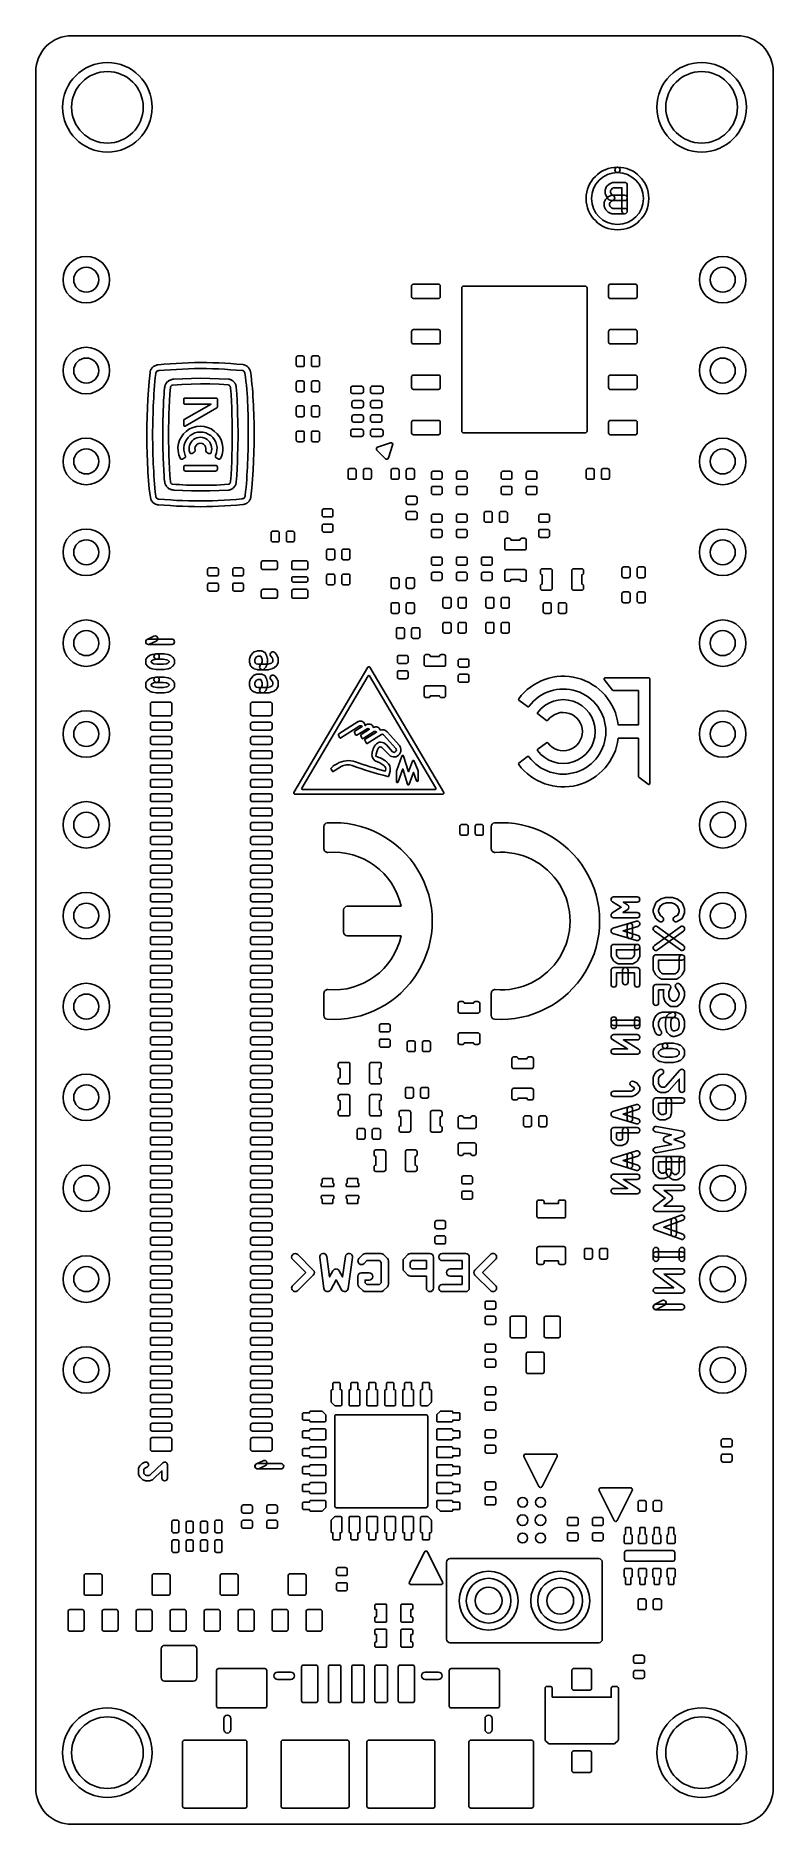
# Model space of a CAD drawing. Extents: x 0 to 20.6, y 0 to 50.
import ezdxf

# ---------------------------------------------------------------- set-up
doc = ezdxf.new("R2010")
doc.units = 0
for name, color, linetype in [('HOLE_1_6', 7, 'CONTINUOUS'), ('NC_Resist-B', 111, 'CONTINUOUS'), ('NC_Symbol-B', 140, 'CONTINUOUS'), ('OUTLINE', 7, 'CONTINUOUS')]:
    doc.layers.add(name, color=color, linetype=linetype)

msp = doc.modelspace()

# ---------------------------------------------------------------- linework, layer by layer
at = {"layer": 'HOLE_1_6'}
for points in [[(3, 48, 1), (1, 48, 1), (3, 48)], [(19.6, 48, 1), (17.6, 48, 1), (19.6, 48)], [(1.76, 43.18, 1), (1.06, 43.18, 1), (1.76, 43.18)], [(19.54, 43.18, 1), (18.84, 43.18, 1), (19.54, 43.18)], [(1.76, 40.64, 1), (1.06, 40.64, 1), (1.76, 40.64)], [(19.54, 40.64, 1), (18.84, 40.64, 1), (19.54, 40.64)], [(1.76, 38.1, 1), (1.06, 38.1, 1), (1.76, 38.1)], [(19.54, 38.1, 1), (18.84, 38.1, 1), (19.54, 38.1)], [(1.76, 35.56, 1), (1.06, 35.56, 1), (1.76, 35.56)], [(19.54, 35.56, 1), (18.84, 35.56, 1), (19.54, 35.56)], [(1.76, 33.02, 1), (1.06, 33.02, 1), (1.76, 33.02)], [(19.54, 33.02, 1), (18.84, 33.02, 1), (19.54, 33.02)], [(1.76, 30.48, 1), (1.06, 30.48, 1), (1.76, 30.48)], [(19.54, 30.48, 1), (18.84, 30.48, 1), (19.54, 30.48)], [(1.76, 27.94, 1), (1.06, 27.94, 1), (1.76, 27.94)], [(19.54, 27.94, 1), (18.84, 27.94, 1), (19.54, 27.94)], [(1.76, 25.4, 1), (1.06, 25.4, 1), (1.76, 25.4)], [(19.54, 25.4, 1), (18.84, 25.4, 1), (19.54, 25.4)], [(1.76, 22.86, 1), (1.06, 22.86, 1), (1.76, 22.86)], [(19.54, 22.86, 1), (18.84, 22.86, 1), (19.54, 22.86)], [(1.76, 20.32, 1), (1.06, 20.32, 1), (1.76, 20.32)], [(19.54, 20.32, 1), (18.84, 20.32, 1), (19.54, 20.32)], [(1.76, 17.78, 1), (1.06, 17.78, 1), (1.76, 17.78)], [(19.54, 17.78, 1), (18.84, 17.78, 1), (19.54, 17.78)], [(1.76, 15.24, 1), (1.06, 15.24, 1), (1.76, 15.24)], [(19.54, 15.24, 1), (18.84, 15.24, 1), (19.54, 15.24)], [(1.76, 12.7, 1), (1.06, 12.7, 1), (1.76, 12.7)], [(19.54, 12.7, 1), (18.84, 12.7, 1), (19.54, 12.7)], [(13.025, 6.25, 1), (12.275, 6.25, 1), (13.025, 6.25)], [(15.025, 6.25, 1), (14.275, 6.25, 1), (15.025, 6.25)], [(3, 2, 1), (1, 2, 1), (3, 2)], [(19.6, 2, 1), (17.6, 2, 1), (19.6, 2)]]:
    msp.add_lwpolyline(points, format="xyb", close=True, dxfattribs=at)
at = {"layer": 'NC_Resist-B'}
for points in [[(3.25, 48, 1), (0.75, 48, 1), (3.25, 48)], [(19.85, 48, 1), (17.35, 48, 1), (19.85, 48)], [(1.41, 42.53, 1), (1.41, 43.83, 1), (1.41, 42.53)], [(19.19, 42.53, 1), (19.19, 43.83, 1), (19.19, 42.53)], [(11.25, 43.055, -0.414214), (11.3, 43.005), (11.3, 42.705, -0.414214), (11.25, 42.655), (10.55, 42.655, -0.414214), (10.5, 42.705), (10.5, 43.005, -0.414214), (10.55, 43.055)], [(16.75, 43.055, -0.414214), (16.8, 43.005), (16.8, 42.705, -0.414214), (16.75, 42.655), (16.05, 42.655, -0.414214), (16, 42.705), (16, 43.005, -0.414214), (16.05, 43.055)], [(15.4, 38.95, -0.414214), (15.35, 38.9), (11.95, 38.9, -0.414214), (11.9, 38.95), (11.9, 42.95, -0.414214), (11.95, 43), (15.35, 43, -0.414214), (15.4, 42.95)], [(11.25, 41.785, -0.414214), (11.3, 41.735), (11.3, 41.435, -0.414214), (11.25, 41.385), (10.55, 41.385, -0.414214), (10.5, 41.435), (10.5, 41.735, -0.414214), (10.55, 41.785)], [(16.75, 41.785, -0.414214), (16.8, 41.735), (16.8, 41.435, -0.414214), (16.75, 41.385), (16.05, 41.385, -0.414214), (16, 41.435), (16, 41.735, -0.414214), (16.05, 41.785)], [(1.41, 39.99, 1), (1.41, 41.29, 1), (1.41, 39.99)], [(7.5, 40.8, -0.414214), (7.45, 40.75), (7.325, 40.75, -0.414214), (7.275, 40.8), (7.275, 41, -0.414214), (7.325, 41.05), (7.45, 41.05, -0.414214), (7.5, 41)], [(7.7, 41, -0.414214), (7.75, 41.05), (7.875, 41.05, -0.414214), (7.925, 41), (7.925, 40.8, -0.414214), (7.875, 40.75), (7.75, 40.75, -0.414214), (7.7, 40.8)], [(19.19, 39.99, 1), (19.19, 41.29, 1), (19.19, 39.99)], [(11.25, 40.515, -0.414214), (11.3, 40.465), (11.3, 40.165, -0.414214), (11.25, 40.115), (10.55, 40.115, -0.414214), (10.5, 40.165), (10.5, 40.465, -0.414214), (10.55, 40.515)], [(16.75, 40.515, -0.414214), (16.8, 40.465), (16.8, 40.165, -0.414214), (16.75, 40.115), (16.05, 40.115, -0.414214), (16, 40.165), (16, 40.465, -0.414214), (16.05, 40.515)], [(7.5, 40.1, -0.414214), (7.45, 40.05), (7.325, 40.05, -0.414214), (7.275, 40.1), (7.275, 40.3, -0.414214), (7.325, 40.35), (7.45, 40.35, -0.414214), (7.5, 40.3)], [(7.7, 40.3, -0.414214), (7.75, 40.35), (7.875, 40.35, -0.414214), (7.925, 40.3), (7.925, 40.1, -0.414214), (7.875, 40.05), (7.75, 40.05, -0.414214), (7.7, 40.1)], [(9.1, 40.2, -0.414214), (9.15, 40.15), (9.15, 40.05, -0.414214), (9.1, 40), (8.85, 40, -0.414214), (8.8, 40.05), (8.8, 40.15, -0.414214), (8.85, 40.2)], [(9.65, 40.2, -0.414214), (9.7, 40.15), (9.7, 40.05, -0.414214), (9.65, 40), (9.4, 40, -0.414214), (9.35, 40.05), (9.35, 40.15, -0.414214), (9.4, 40.2)], [(7.5, 39.4, -0.414214), (7.45, 39.35), (7.325, 39.35, -0.414214), (7.275, 39.4), (7.275, 39.6, -0.414214), (7.325, 39.65), (7.45, 39.65, -0.414214), (7.5, 39.6)], [(7.7, 39.6, -0.414214), (7.75, 39.65), (7.875, 39.65, -0.414214), (7.925, 39.6), (7.925, 39.4, -0.414214), (7.875, 39.35), (7.75, 39.35, -0.414214), (7.7, 39.4)], [(8.88, 39.6, -0.414214), (8.83, 39.65), (8.83, 39.75, -0.414214), (8.88, 39.8), (9.1, 39.8, -0.414214), (9.15, 39.75), (9.15, 39.65, -0.414214), (9.1, 39.6)], [(9.62, 39.8, -0.414214), (9.67, 39.75), (9.67, 39.65, -0.414214), (9.62, 39.6), (9.4, 39.6, -0.414214), (9.35, 39.65), (9.35, 39.75, -0.414214), (9.4, 39.8)], [(8.88, 39.2, -0.414214), (8.83, 39.25), (8.83, 39.35, -0.414214), (8.88, 39.4), (9.1, 39.4, -0.414214), (9.15, 39.35), (9.15, 39.25, -0.414214), (9.1, 39.2)], [(9.62, 39.4, -0.414214), (9.67, 39.35), (9.67, 39.25, -0.414214), (9.62, 39.2), (9.4, 39.2, -0.414214), (9.35, 39.25), (9.35, 39.35, -0.414214), (9.4, 39.4)], [(11.25, 39.245, -0.414214), (11.3, 39.195), (11.3, 38.895, -0.414214), (11.25, 38.845), (10.55, 38.845, -0.414214), (10.5, 38.895), (10.5, 39.195, -0.414214), (10.55, 39.245)], [(16.75, 39.245, -0.414214), (16.8, 39.195), (16.8, 38.895, -0.414214), (16.75, 38.845), (16.05, 38.845, -0.414214), (16, 38.895), (16, 39.195, -0.414214), (16.05, 39.245)], [(1.41, 37.45, 1), (1.41, 38.75, 1), (1.41, 37.45)], [(7.5, 38.7, -0.414214), (7.45, 38.65), (7.325, 38.65, -0.414214), (7.275, 38.7), (7.275, 38.9, -0.414214), (7.325, 38.95), (7.45, 38.95, -0.414214), (7.5, 38.9)], [(7.7, 38.9, -0.414214), (7.75, 38.95), (7.875, 38.95, -0.414214), (7.925, 38.9), (7.925, 38.7, -0.414214), (7.875, 38.65), (7.75, 38.65, -0.414214), (7.7, 38.7)], [(9.1, 39, -0.414214), (9.15, 38.95), (9.15, 38.85, -0.414214), (9.1, 38.8), (8.85, 38.8, -0.414214), (8.8, 38.85), (8.8, 38.95, -0.414214), (8.85, 39)], [(9.65, 39, -0.414214), (9.7, 38.95), (9.7, 38.85, -0.414214), (9.65, 38.8), (9.4, 38.8, -0.414214), (9.35, 38.85), (9.35, 38.95, -0.414214), (9.4, 39)], [(19.19, 37.45, 1), (19.19, 38.75, 1), (19.19, 37.45)], [(8.95, 37.65, -0.414214), (8.9, 37.6), (8.775, 37.6, -0.414214), (8.725, 37.65), (8.725, 37.85, -0.414214), (8.775, 37.9), (8.9, 37.9, -0.414214), (8.95, 37.85)], [(9.15, 37.85, -0.414214), (9.2, 37.9), (9.325, 37.9, -0.414214), (9.375, 37.85), (9.375, 37.65, -0.414214), (9.325, 37.6), (9.2, 37.6, -0.414214), (9.15, 37.65)], [(10.15, 37.65, -0.414214), (10.1, 37.6), (9.975, 37.6, -0.414214), (9.925, 37.65), (9.925, 37.85, -0.414214), (9.975, 37.9), (10.1, 37.9, -0.414214), (10.15, 37.85)], [(10.35, 37.85, -0.414214), (10.4, 37.9), (10.525, 37.9, -0.414214), (10.575, 37.85), (10.575, 37.65, -0.414214), (10.525, 37.6), (10.4, 37.6, -0.414214), (10.35, 37.65)], [(11.1, 37.6, -0.414214), (11.05, 37.65), (11.05, 37.775, -0.414214), (11.1, 37.825), (11.3, 37.825, -0.414214), (11.35, 37.775), (11.35, 37.65, -0.414214), (11.3, 37.6)], [(11.8, 37.6, -0.414214), (11.75, 37.65), (11.75, 37.775, -0.414214), (11.8, 37.825), (12, 37.825, -0.414214), (12.05, 37.775), (12.05, 37.65, -0.414214), (12, 37.6)], [(13.05, 37.6, -0.414214), (13, 37.65), (13, 37.775, -0.414214), (13.05, 37.825), (13.25, 37.825, -0.414214), (13.3, 37.775), (13.3, 37.65, -0.414214), (13.25, 37.6)], [(13.75, 37.6, -0.414214), (13.7, 37.65), (13.7, 37.775, -0.414214), (13.75, 37.825), (13.95, 37.825, -0.414214), (14, 37.775), (14, 37.65, -0.414214), (13.95, 37.6)], [(15.6, 37.65, -0.414214), (15.55, 37.6), (15.425, 37.6, -0.414214), (15.375, 37.65), (15.375, 37.85, -0.414214), (15.425, 37.9), (15.55, 37.9, -0.414214), (15.6, 37.85)], [(15.8, 37.85, -0.414214), (15.85, 37.9), (15.975, 37.9, -0.414214), (16.025, 37.85), (16.025, 37.65, -0.414214), (15.975, 37.6), (15.85, 37.6, -0.414214), (15.8, 37.65)], [(10.4, 36.9, -0.414214), (10.35, 36.95), (10.35, 37.075, -0.414214), (10.4, 37.125), (10.6, 37.125, -0.414214), (10.65, 37.075), (10.65, 36.95, -0.414214), (10.6, 36.9)], [(11.3, 37.4, -0.414214), (11.35, 37.35), (11.35, 37.225, -0.414214), (11.3, 37.175), (11.1, 37.175, -0.414214), (11.05, 37.225), (11.05, 37.35, -0.414214), (11.1, 37.4)], [(12, 37.4, -0.414214), (12.05, 37.35), (12.05, 37.225, -0.414214), (12, 37.175), (11.8, 37.175, -0.414214), (11.75, 37.225), (11.75, 37.35, -0.414214), (11.8, 37.4)], [(13.25, 37.4, -0.414214), (13.3, 37.35), (13.3, 37.225, -0.414214), (13.25, 37.175), (13.05, 37.175, -0.414214), (13, 37.225), (13, 37.35, -0.414214), (13.05, 37.4)], [(13.95, 37.4, -0.414214), (14, 37.35), (14, 37.225, -0.414214), (13.95, 37.175), (13.75, 37.175, -0.414214), (13.7, 37.225), (13.7, 37.35, -0.414214), (13.75, 37.4)], [(8.05, 36.55, -0.414214), (8, 36.6), (8, 36.725, -0.414214), (8.05, 36.775), (8.25, 36.775, -0.414214), (8.3, 36.725), (8.3, 36.6, -0.414214), (8.25, 36.55)], [(10.6, 36.7, -0.414214), (10.65, 36.65), (10.65, 36.525, -0.414214), (10.6, 36.475), (10.4, 36.475, -0.414214), (10.35, 36.525), (10.35, 36.65, -0.414214), (10.4, 36.7)], [(11.1, 36.4, -0.414214), (11.05, 36.45), (11.05, 36.575, -0.414214), (11.1, 36.625), (11.3, 36.625, -0.414214), (11.35, 36.575), (11.35, 36.45, -0.414214), (11.3, 36.4)], [(11.8, 36.4, -0.414214), (11.75, 36.45), (11.75, 36.575, -0.414214), (11.8, 36.625), (12, 36.625, -0.414214), (12.05, 36.575), (12.05, 36.45, -0.414214), (12, 36.4)], [(12.75, 36.45, -0.414214), (12.7, 36.4), (12.575, 36.4, -0.414214), (12.525, 36.45), (12.525, 36.65, -0.414214), (12.575, 36.7), (12.7, 36.7, -0.414214), (12.75, 36.65)], [(12.95, 36.65, -0.414214), (13, 36.7), (13.125, 36.7, -0.414214), (13.175, 36.65), (13.175, 36.45, -0.414214), (13.125, 36.4), (13, 36.4, -0.414214), (12.95, 36.45)], [(14.1, 36.4, -0.414214), (14.05, 36.45), (14.05, 36.575, -0.414214), (14.1, 36.625), (14.3, 36.625, -0.414214), (14.35, 36.575), (14.35, 36.45, -0.414214), (14.3, 36.4)], [(1.41, 34.91, 1), (1.41, 36.21, 1), (1.41, 34.91)], [(6.8, 35.9, -0.414214), (6.75, 35.85), (6.625, 35.85, -0.414214), (6.575, 35.9), (6.575, 36.1, -0.414214), (6.625, 36.15), (6.75, 36.15, -0.414214), (6.8, 36.1)], [(7, 36.1, -0.414214), (7.05, 36.15), (7.175, 36.15, -0.414214), (7.225, 36.1), (7.225, 35.9, -0.414214), (7.175, 35.85), (7.05, 35.85, -0.414214), (7, 35.9)], [(8.25, 36.35, -0.414214), (8.3, 36.3), (8.3, 36.175, -0.414214), (8.25, 36.125), (8.05, 36.125, -0.414214), (8, 36.175), (8, 36.3, -0.414214), (8.05, 36.35)], [(11.3, 36.2, -0.414214), (11.35, 36.15), (11.35, 36.025, -0.414214), (11.3, 35.975), (11.1, 35.975, -0.414214), (11.05, 36.025), (11.05, 36.15, -0.414214), (11.1, 36.2)], [(12, 36.2, -0.414214), (12.05, 36.15), (12.05, 36.025, -0.414214), (12, 35.975), (11.8, 35.975, -0.414214), (11.75, 36.025), (11.75, 36.15, -0.414214), (11.8, 36.2)], [(14.3, 36.2, -0.414214), (14.35, 36.15), (14.35, 36.025, -0.414214), (14.3, 35.975), (14.1, 35.975, -0.414214), (14.05, 36.025), (14.05, 36.15, -0.414214), (14.1, 36.2)], [(19.19, 34.91, 1), (19.19, 36.21, 1), (19.19, 34.91)], [(8.35, 35.4, -0.414214), (8.3, 35.35), (8.175, 35.35, -0.414214), (8.125, 35.4), (8.125, 35.6, -0.414214), (8.175, 35.65), (8.3, 35.65, -0.414214), (8.35, 35.6)], [(8.55, 35.6, -0.414214), (8.6, 35.65), (8.725, 35.65, -0.414214), (8.775, 35.6), (8.775, 35.4, -0.414214), (8.725, 35.35), (8.6, 35.35, -0.414214), (8.55, 35.4)], [(13.225, 35.95, -0.414214), (13.275, 35.9), (13.275, 35.9), (13.525, 35.9), (13.525, 35.9, -0.414214), (13.575, 35.95), (13.65, 35.95, -0.414214), (13.7, 35.9), (13.7, 35.675, -0.414214), (13.65, 35.625), (13.15, 35.625, -0.414214), (13.1, 35.675), (13.1, 35.9, -0.414214), (13.15, 35.95)], [(4.85, 34.9, -0.414214), (4.8, 34.95), (4.8, 35.075, -0.414214), (4.85, 35.125), (5.05, 35.125, -0.414214), (5.1, 35.075), (5.1, 34.95, -0.414214), (5.05, 34.9)], [(5.55, 34.9, -0.414214), (5.5, 34.95), (5.5, 35.075, -0.414214), (5.55, 35.125), (5.75, 35.125, -0.414214), (5.8, 35.075), (5.8, 34.95, -0.414214), (5.75, 34.9)], [(6.35, 35.075, -0.414214), (6.3, 35.125), (6.3, 35.275, -0.414214), (6.35, 35.325), (6.7, 35.325, -0.414214), (6.75, 35.275), (6.75, 35.125, -0.414214), (6.7, 35.075)], [(7.2, 35.075, -0.414214), (7.15, 35.125), (7.15, 35.275, -0.414214), (7.2, 35.325), (7.55, 35.325, -0.414214), (7.6, 35.275), (7.6, 35.125, -0.414214), (7.55, 35.075)], [(11.1, 35.2, -0.414214), (11.05, 35.25), (11.05, 35.375, -0.414214), (11.1, 35.425), (11.3, 35.425, -0.414214), (11.35, 35.375), (11.35, 35.25, -0.414214), (11.3, 35.2)], [(11.8, 35.2, -0.414214), (11.75, 35.25), (11.75, 35.375, -0.414214), (11.8, 35.425), (12, 35.425, -0.414214), (12.05, 35.375), (12.05, 35.25, -0.414214), (12, 35.2)], [(12.5, 35.2, -0.414214), (12.45, 35.25), (12.45, 35.375, -0.414214), (12.5, 35.425), (12.7, 35.425, -0.414214), (12.75, 35.375), (12.75, 35.25, -0.414214), (12.7, 35.2)], [(13.575, 34.75, -0.414214), (13.525, 34.8), (13.525, 34.8), (13.275, 34.8), (13.275, 34.8, -0.414214), (13.225, 34.75), (13.15, 34.75, -0.414214), (13.1, 34.8), (13.1, 35.025, -0.414214), (13.15, 35.075), (13.65, 35.075, -0.414214), (13.7, 35.025), (13.7, 34.8, -0.414214), (13.65, 34.75)], [(14.1, 34.625, -0.414214), (14.15, 34.675), (14.15, 34.675), (14.15, 34.925), (14.15, 34.925, -0.414214), (14.1, 34.975), (14.1, 35.05, -0.414214), (14.15, 35.1), (14.375, 35.1, -0.414214), (14.425, 35.05), (14.425, 34.55, -0.414214), (14.375, 34.5), (14.15, 34.5, -0.414214), (14.1, 34.55)], [(15.3, 34.975, -0.414214), (15.25, 34.925), (15.25, 34.925), (15.25, 34.675), (15.25, 34.675, -0.414214), (15.3, 34.625), (15.3, 34.55, -0.414214), (15.25, 34.5), (15.025, 34.5, -0.414214), (14.975, 34.55), (14.975, 35.05, -0.414214), (15.025, 35.1), (15.25, 35.1, -0.414214), (15.3, 35.05)], [(16.6, 34.9, -0.414214), (16.55, 34.85), (16.425, 34.85, -0.414214), (16.375, 34.9), (16.375, 35.1, -0.414214), (16.425, 35.15), (16.55, 35.15, -0.414214), (16.6, 35.1)], [(16.8, 35.1, -0.414214), (16.85, 35.15), (16.975, 35.15, -0.414214), (17.025, 35.1), (17.025, 34.9, -0.414214), (16.975, 34.85), (16.85, 34.85, -0.414214), (16.8, 34.9)], [(5.05, 34.7, -0.414214), (5.1, 34.65), (5.1, 34.525, -0.414214), (5.05, 34.475), (4.85, 34.475, -0.414214), (4.8, 34.525), (4.8, 34.65, -0.414214), (4.85, 34.7)], [(5.75, 34.7, -0.414214), (5.8, 34.65), (5.8, 34.525, -0.414214), (5.75, 34.475), (5.55, 34.475, -0.414214), (5.5, 34.525), (5.5, 34.65, -0.414214), (5.55, 34.7)], [(6.35, 34.275, -0.414214), (6.3, 34.325), (6.3, 34.475, -0.414214), (6.35, 34.525), (6.7, 34.525, -0.414214), (6.75, 34.475), (6.75, 34.325, -0.414214), (6.7, 34.275)], [(7.2, 34.725, -0.414214), (7.15, 34.775), (7.15, 34.825, -0.414214), (7.2, 34.875), (7.55, 34.875, -0.414214), (7.6, 34.825), (7.6, 34.775, -0.414214), (7.55, 34.725)], [(7.2, 34.275, -0.414214), (7.15, 34.325), (7.15, 34.475, -0.414214), (7.2, 34.525), (7.55, 34.525, -0.414214), (7.6, 34.475), (7.6, 34.325, -0.414214), (7.55, 34.275)], [(8.35, 34.7, -0.414214), (8.3, 34.65), (8.175, 34.65, -0.414214), (8.125, 34.7), (8.125, 34.9, -0.414214), (8.175, 34.95), (8.3, 34.95, -0.414214), (8.35, 34.9)], [(8.55, 34.9, -0.414214), (8.6, 34.95), (8.725, 34.95, -0.414214), (8.775, 34.9), (8.775, 34.7, -0.414214), (8.725, 34.65), (8.6, 34.65, -0.414214), (8.55, 34.7)], [(10.15, 34.6, -0.414214), (10.1, 34.55), (9.975, 34.55, -0.414214), (9.925, 34.6), (9.925, 34.8, -0.414214), (9.975, 34.85), (10.1, 34.85, -0.414214), (10.15, 34.8)], [(10.35, 34.8, -0.414214), (10.4, 34.85), (10.525, 34.85, -0.414214), (10.575, 34.8), (10.575, 34.6, -0.414214), (10.525, 34.55), (10.4, 34.55, -0.414214), (10.35, 34.6)], [(11.3, 35, -0.414214), (11.35, 34.95), (11.35, 34.825, -0.414214), (11.3, 34.775), (11.1, 34.775, -0.414214), (11.05, 34.825), (11.05, 34.95, -0.414214), (11.1, 35)], [(12, 35, -0.414214), (12.05, 34.95), (12.05, 34.825, -0.414214), (12, 34.775), (11.8, 34.775, -0.414214), (11.75, 34.825), (11.75, 34.95, -0.414214), (11.8, 35)], [(12.7, 35, -0.414214), (12.75, 34.95), (12.75, 34.825, -0.414214), (12.7, 34.775), (12.5, 34.775, -0.414214), (12.45, 34.825), (12.45, 34.95, -0.414214), (12.5, 35)], [(10.15, 33.9, -0.414214), (10.1, 33.85), (9.975, 33.85, -0.414214), (9.925, 33.9), (9.925, 34.1, -0.414214), (9.975, 34.15), (10.1, 34.15, -0.414214), (10.15, 34.1)], [(10.35, 34.1, -0.414214), (10.4, 34.15), (10.525, 34.15, -0.414214), (10.575, 34.1), (10.575, 33.9, -0.414214), (10.525, 33.85), (10.4, 33.85, -0.414214), (10.35, 33.9)], [(11.6, 34.05, -0.414214), (11.55, 34), (11.425, 34, -0.414214), (11.375, 34.05), (11.375, 34.25, -0.414214), (11.425, 34.3), (11.55, 34.3, -0.414214), (11.6, 34.25)], [(11.8, 34.25, -0.414214), (11.85, 34.3), (11.975, 34.3, -0.414214), (12.025, 34.25), (12.025, 34.05, -0.414214), (11.975, 34), (11.85, 34, -0.414214), (11.8, 34.05)], [(12.8, 34.05, -0.414214), (12.75, 34), (12.625, 34, -0.414214), (12.575, 34.05), (12.575, 34.25, -0.414214), (12.625, 34.3), (12.75, 34.3, -0.414214), (12.8, 34.25)], [(13, 34.25, -0.414214), (13.05, 34.3), (13.175, 34.3, -0.414214), (13.225, 34.25), (13.225, 34.05, -0.414214), (13.175, 34), (13.05, 34, -0.414214), (13, 34.05)], [(14.4, 33.9, -0.414214), (14.35, 33.85), (14.225, 33.85, -0.414214), (14.175, 33.9), (14.175, 34.1, -0.414214), (14.225, 34.15), (14.35, 34.15, -0.414214), (14.4, 34.1)], [(14.6, 34.1, -0.414214), (14.65, 34.15), (14.775, 34.15, -0.414214), (14.825, 34.1), (14.825, 33.9, -0.414214), (14.775, 33.85), (14.65, 33.85, -0.414214), (14.6, 33.9)], [(16.6, 34.2, -0.414214), (16.55, 34.15), (16.425, 34.15, -0.414214), (16.375, 34.2), (16.375, 34.4, -0.414214), (16.425, 34.45), (16.55, 34.45, -0.414214), (16.6, 34.4)], [(16.8, 34.4, -0.414214), (16.85, 34.45), (16.975, 34.45, -0.414214), (17.025, 34.4), (17.025, 34.2, -0.414214), (16.975, 34.15), (16.85, 34.15, -0.414214), (16.8, 34.2)], [(1.41, 32.37, 1), (1.41, 33.67, 1), (1.41, 32.37)], [(11.6, 33.35, -0.414214), (11.55, 33.3), (11.425, 33.3, -0.414214), (11.375, 33.35), (11.375, 33.55, -0.414214), (11.425, 33.6), (11.55, 33.6, -0.414214), (11.6, 33.55)], [(11.8, 33.55, -0.414214), (11.85, 33.6), (11.975, 33.6, -0.414214), (12.025, 33.55), (12.025, 33.35, -0.414214), (11.975, 33.3), (11.85, 33.3, -0.414214), (11.8, 33.35)], [(12.8, 33.35, -0.414214), (12.75, 33.3), (12.625, 33.3, -0.414214), (12.575, 33.35), (12.575, 33.55, -0.414214), (12.625, 33.6), (12.75, 33.6, -0.414214), (12.8, 33.55)], [(13, 33.55, -0.414214), (13.05, 33.6), (13.175, 33.6, -0.414214), (13.225, 33.55), (13.225, 33.35, -0.414214), (13.175, 33.3), (13.05, 33.3, -0.414214), (13, 33.35)], [(19.19, 32.37, 1), (19.19, 33.67, 1), (19.19, 32.37)], [(10.3, 33.2, -0.414214), (10.25, 33.15), (10.125, 33.15, -0.414214), (10.075, 33.2), (10.075, 33.4, -0.414214), (10.125, 33.45), (10.25, 33.45, -0.414214), (10.3, 33.4)], [(10.5, 33.4, -0.414214), (10.55, 33.45), (10.675, 33.45, -0.414214), (10.725, 33.4), (10.725, 33.2, -0.414214), (10.675, 33.15), (10.55, 33.15, -0.414214), (10.5, 33.2)], [(10.15, 32.45, -0.414214), (10.1, 32.5), (10.1, 32.625, -0.414214), (10.15, 32.675), (10.35, 32.675, -0.414214), (10.4, 32.625), (10.4, 32.5, -0.414214), (10.35, 32.45)], [(10.975, 32.7, -0.414214), (11.025, 32.65), (11.025, 32.65), (11.275, 32.65), (11.275, 32.65, -0.414214), (11.325, 32.7), (11.4, 32.7, -0.414214), (11.45, 32.65), (11.45, 32.425, -0.414214), (11.4, 32.375), (10.9, 32.375, -0.414214), (10.85, 32.425), (10.85, 32.65, -0.414214), (10.9, 32.7)], [(11.85, 32.35, -0.414214), (11.8, 32.4), (11.8, 32.525, -0.414214), (11.85, 32.575), (12.05, 32.575, -0.414214), (12.1, 32.525), (12.1, 32.4, -0.414214), (12.05, 32.35)], [(10.35, 32.25, -0.414214), (10.4, 32.2), (10.4, 32.075, -0.414214), (10.35, 32.025), (10.15, 32.025, -0.414214), (10.1, 32.075), (10.1, 32.2, -0.414214), (10.15, 32.25)], [(12.05, 32.15, -0.414214), (12.1, 32.1), (12.1, 31.975, -0.414214), (12.05, 31.925), (11.85, 31.925, -0.414214), (11.8, 31.975), (11.8, 32.1, -0.414214), (11.85, 32.15)], [(11.325, 31.5, -0.414214), (11.275, 31.55), (11.275, 31.55), (11.025, 31.55), (11.025, 31.55, -0.414214), (10.975, 31.5), (10.9, 31.5, -0.414214), (10.85, 31.55), (10.85, 31.775, -0.414214), (10.9, 31.825), (11.4, 31.825, -0.414214), (11.45, 31.775), (11.45, 31.55, -0.414214), (11.4, 31.5)], [(1.41, 29.83, 1), (1.41, 31.13, 1), (1.41, 29.83)], [(3.75, 31.37, -0.414214), (3.8, 31.32), (3.8, 31.04, -0.414214), (3.75, 30.99), (3.25, 30.99, -0.414214), (3.2, 31.04), (3.2, 31.32, -0.414214), (3.25, 31.37)], [(6.55, 31.37, -0.414214), (6.6, 31.32), (6.6, 31.04, -0.414214), (6.55, 30.99), (6.05, 30.99, -0.414214), (6, 31.04), (6, 31.32, -0.414214), (6.05, 31.37)], [(19.19, 29.83, 1), (19.19, 31.13, 1), (19.19, 29.83)], [(3.75, 30.81, -0.414214), (3.8, 30.76), (3.8, 30.64, -0.414214), (3.75, 30.59), (3.25, 30.59, -0.414214), (3.2, 30.64), (3.2, 30.76, -0.414214), (3.25, 30.81)], [(6.55, 30.81, -0.414214), (6.6, 30.76), (6.6, 30.64, -0.414214), (6.55, 30.59), (6.05, 30.59, -0.414214), (6, 30.64), (6, 30.76, -0.414214), (6.05, 30.81)], [(3.75, 30.41, -0.414214), (3.8, 30.36), (3.8, 30.24, -0.414214), (3.75, 30.19), (3.25, 30.19, -0.414214), (3.2, 30.24), (3.2, 30.36, -0.414214), (3.25, 30.41)], [(3.75, 30.01, -0.414214), (3.8, 29.96), (3.8, 29.84, -0.414214), (3.75, 29.79), (3.25, 29.79, -0.414214), (3.2, 29.84), (3.2, 29.96, -0.414214), (3.25, 30.01)], [(6.55, 30.41, -0.414214), (6.6, 30.36), (6.6, 30.24, -0.414214), (6.55, 30.19), (6.05, 30.19, -0.414214), (6, 30.24), (6, 30.36, -0.414214), (6.05, 30.41)], [(6.55, 30.01, -0.414214), (6.6, 29.96), (6.6, 29.84, -0.414214), (6.55, 29.79), (6.05, 29.79, -0.414214), (6, 29.84), (6, 29.96, -0.414214), (6.05, 30.01)], [(3.75, 29.61, -0.414214), (3.8, 29.56), (3.8, 29.44, -0.414214), (3.75, 29.39), (3.25, 29.39, -0.414214), (3.2, 29.44), (3.2, 29.56, -0.414214), (3.25, 29.61)], [(6.55, 29.61, -0.414214), (6.6, 29.56), (6.6, 29.44, -0.414214), (6.55, 29.39), (6.05, 29.39, -0.414214), (6, 29.44), (6, 29.56, -0.414214), (6.05, 29.61)], [(3.75, 29.21, -0.414214), (3.8, 29.16), (3.8, 29.04, -0.414214), (3.75, 28.99), (3.25, 28.99, -0.414214), (3.2, 29.04), (3.2, 29.16, -0.414214), (3.25, 29.21)], [(6.55, 29.21, -0.414214), (6.6, 29.16), (6.6, 29.04, -0.414214), (6.55, 28.99), (6.05, 28.99, -0.414214), (6, 29.04), (6, 29.16, -0.414214), (6.05, 29.21)], [(1.41, 27.29, 1), (1.41, 28.59, 1), (1.41, 27.29)], [(3.75, 28.81, -0.414214), (3.8, 28.76), (3.8, 28.64, -0.414214), (3.75, 28.59), (3.25, 28.59, -0.414214), (3.2, 28.64), (3.2, 28.76, -0.414214), (3.25, 28.81)], [(6.55, 28.81, -0.414214), (6.6, 28.76), (6.6, 28.64, -0.414214), (6.55, 28.59), (6.05, 28.59, -0.414214), (6, 28.64), (6, 28.76, -0.414214), (6.05, 28.81)], [(19.19, 27.29, 1), (19.19, 28.59, 1), (19.19, 27.29)], [(3.75, 28.41, -0.414214), (3.8, 28.36), (3.8, 28.24, -0.414214), (3.75, 28.19), (3.25, 28.19, -0.414214), (3.2, 28.24), (3.2, 28.36, -0.414214), (3.25, 28.41)], [(3.75, 28.01, -0.414214), (3.8, 27.96), (3.8, 27.84, -0.414214), (3.75, 27.79), (3.25, 27.79, -0.414214), (3.2, 27.84), (3.2, 27.96, -0.414214), (3.25, 28.01)], [(6.55, 28.41, -0.414214), (6.6, 28.36), (6.6, 28.24, -0.414214), (6.55, 28.19), (6.05, 28.19, -0.414214), (6, 28.24), (6, 28.36, -0.414214), (6.05, 28.41)], [(6.55, 28.01, -0.414214), (6.6, 27.96), (6.6, 27.84, -0.414214), (6.55, 27.79), (6.05, 27.79, -0.414214), (6, 27.84), (6, 27.96, -0.414214), (6.05, 28.01)], [(3.75, 27.61, -0.414214), (3.8, 27.56), (3.8, 27.44, -0.414214), (3.75, 27.39), (3.25, 27.39, -0.414214), (3.2, 27.44), (3.2, 27.56, -0.414214), (3.25, 27.61)], [(6.55, 27.61, -0.414214), (6.6, 27.56), (6.6, 27.44, -0.414214), (6.55, 27.39), (6.05, 27.39, -0.414214), (6, 27.44), (6, 27.56, -0.414214), (6.05, 27.61)], [(12.075, 27.7, -0.414214), (12.025, 27.65), (11.9, 27.65, -0.414214), (11.85, 27.7), (11.85, 27.9, -0.414214), (11.9, 27.95), (12.025, 27.95, -0.414214), (12.075, 27.9)], [(12.275, 27.9, -0.414214), (12.325, 27.95), (12.45, 27.95, -0.414214), (12.5, 27.9), (12.5, 27.7, -0.414214), (12.45, 27.65), (12.325, 27.65, -0.414214), (12.275, 27.7)], [(3.75, 27.21, -0.414214), (3.8, 27.16), (3.8, 27.04, -0.414214), (3.75, 26.99), (3.25, 26.99, -0.414214), (3.2, 27.04), (3.2, 27.16, -0.414214), (3.25, 27.21)], [(6.55, 27.21, -0.414214), (6.6, 27.16), (6.6, 27.04, -0.414214), (6.55, 26.99), (6.05, 26.99, -0.414214), (6, 27.04), (6, 27.16, -0.414214), (6.05, 27.21)], [(3.75, 26.81, -0.414214), (3.8, 26.76), (3.8, 26.64, -0.414214), (3.75, 26.59), (3.25, 26.59, -0.414214), (3.2, 26.64), (3.2, 26.76, -0.414214), (3.25, 26.81)], [(6.55, 26.81, -0.414214), (6.6, 26.76), (6.6, 26.64, -0.414214), (6.55, 26.59), (6.05, 26.59, -0.414214), (6, 26.64), (6, 26.76, -0.414214), (6.05, 26.81)], [(1.41, 24.75, 1), (1.41, 26.05, 1), (1.41, 24.75)], [(3.75, 26.41, -0.414214), (3.8, 26.36), (3.8, 26.24, -0.414214), (3.75, 26.19), (3.25, 26.19, -0.414214), (3.2, 26.24), (3.2, 26.36, -0.414214), (3.25, 26.41)], [(3.75, 26.01, -0.414214), (3.8, 25.96), (3.8, 25.84, -0.414214), (3.75, 25.79), (3.25, 25.79, -0.414214), (3.2, 25.84), (3.2, 25.96, -0.414214), (3.25, 26.01)], [(6.55, 26.41, -0.414214), (6.6, 26.36), (6.6, 26.24, -0.414214), (6.55, 26.19), (6.05, 26.19, -0.414214), (6, 26.24), (6, 26.36, -0.414214), (6.05, 26.41)], [(6.55, 26.01, -0.414214), (6.6, 25.96), (6.6, 25.84, -0.414214), (6.55, 25.79), (6.05, 25.79, -0.414214), (6, 25.84), (6, 25.96, -0.414214), (6.05, 26.01)], [(19.19, 24.75, 1), (19.19, 26.05, 1), (19.19, 24.75)], [(3.75, 25.61, -0.414214), (3.8, 25.56), (3.8, 25.44, -0.414214), (3.75, 25.39), (3.25, 25.39, -0.414214), (3.2, 25.44), (3.2, 25.56, -0.414214), (3.25, 25.61)], [(6.55, 25.61, -0.414214), (6.6, 25.56), (6.6, 25.44, -0.414214), (6.55, 25.39), (6.05, 25.39, -0.414214), (6, 25.44), (6, 25.56, -0.414214), (6.05, 25.61)], [(3.75, 25.21, -0.414214), (3.8, 25.16), (3.8, 25.04, -0.414214), (3.75, 24.99), (3.25, 24.99, -0.414214), (3.2, 25.04), (3.2, 25.16, -0.414214), (3.25, 25.21)], [(6.55, 25.21, -0.414214), (6.6, 25.16), (6.6, 25.04, -0.414214), (6.55, 24.99), (6.05, 24.99, -0.414214), (6, 25.04), (6, 25.16, -0.414214), (6.05, 25.21)], [(3.75, 24.81, -0.414214), (3.8, 24.76), (3.8, 24.64, -0.414214), (3.75, 24.59), (3.25, 24.59, -0.414214), (3.2, 24.64), (3.2, 24.76, -0.414214), (3.25, 24.81)], [(6.55, 24.81, -0.414214), (6.6, 24.76), (6.6, 24.64, -0.414214), (6.55, 24.59), (6.05, 24.59, -0.414214), (6, 24.64), (6, 24.76, -0.414214), (6.05, 24.81)], [(3.75, 24.41, -0.414214), (3.8, 24.36), (3.8, 24.24, -0.414214), (3.75, 24.19), (3.25, 24.19, -0.414214), (3.2, 24.24), (3.2, 24.36, -0.414214), (3.25, 24.41)], [(3.75, 24.01, -0.414214), (3.8, 23.96), (3.8, 23.84, -0.414214), (3.75, 23.79), (3.25, 23.79, -0.414214), (3.2, 23.84), (3.2, 23.96, -0.414214), (3.25, 24.01)], [(6.55, 24.41, -0.414214), (6.6, 24.36), (6.6, 24.24, -0.414214), (6.55, 24.19), (6.05, 24.19, -0.414214), (6, 24.24), (6, 24.36, -0.414214), (6.05, 24.41)], [(6.55, 24.01, -0.414214), (6.6, 23.96), (6.6, 23.84, -0.414214), (6.55, 23.79), (6.05, 23.79, -0.414214), (6, 23.84), (6, 23.96, -0.414214), (6.05, 24.01)], [(1.41, 22.21, 1), (1.41, 23.51, 1), (1.41, 22.21)], [(3.75, 23.61, -0.414214), (3.8, 23.56), (3.8, 23.44, -0.414214), (3.75, 23.39), (3.25, 23.39, -0.414214), (3.2, 23.44), (3.2, 23.56, -0.414214), (3.25, 23.61)], [(6.55, 23.61, -0.414214), (6.6, 23.56), (6.6, 23.44, -0.414214), (6.55, 23.39), (6.05, 23.39, -0.414214), (6, 23.44), (6, 23.56, -0.414214), (6.05, 23.61)], [(19.19, 22.21, 1), (19.19, 23.51, 1), (19.19, 22.21)], [(3.75, 23.21, -0.414214), (3.8, 23.16), (3.8, 23.04, -0.414214), (3.75, 22.99), (3.25, 22.99, -0.414214), (3.2, 23.04), (3.2, 23.16, -0.414214), (3.25, 23.21)], [(6.55, 23.21, -0.414214), (6.6, 23.16), (6.6, 23.04, -0.414214), (6.55, 22.99), (6.05, 22.99, -0.414214), (6, 23.04), (6, 23.16, -0.414214), (6.05, 23.21)], [(3.75, 22.81, -0.414214), (3.8, 22.76), (3.8, 22.64, -0.414214), (3.75, 22.59), (3.25, 22.59, -0.414214), (3.2, 22.64), (3.2, 22.76, -0.414214), (3.25, 22.81)], [(6.55, 22.81, -0.414214), (6.6, 22.76), (6.6, 22.64, -0.414214), (6.55, 22.59), (6.05, 22.59, -0.414214), (6, 22.64), (6, 22.76, -0.414214), (6.05, 22.81)], [(11.925, 23, -0.414214), (11.975, 22.95), (11.975, 22.95), (12.225, 22.95), (12.225, 22.95, -0.414214), (12.275, 23), (12.35, 23, -0.414214), (12.4, 22.95), (12.4, 22.725, -0.414214), (12.35, 22.675), (11.85, 22.675, -0.414214), (11.8, 22.725), (11.8, 22.95, -0.414214), (11.85, 23)], [(3.75, 22.41, -0.414214), (3.8, 22.36), (3.8, 22.24, -0.414214), (3.75, 22.19), (3.25, 22.19, -0.414214), (3.2, 22.24), (3.2, 22.36, -0.414214), (3.25, 22.41)], [(3.75, 22.01, -0.414214), (3.8, 21.96), (3.8, 21.84, -0.414214), (3.75, 21.79), (3.25, 21.79, -0.414214), (3.2, 21.84), (3.2, 21.96, -0.414214), (3.25, 22.01)], [(6.55, 22.41, -0.414214), (6.6, 22.36), (6.6, 22.24, -0.414214), (6.55, 22.19), (6.05, 22.19, -0.414214), (6, 22.24), (6, 22.36, -0.414214), (6.05, 22.41)], [(6.55, 22.01, -0.414214), (6.6, 21.96), (6.6, 21.84, -0.414214), (6.55, 21.79), (6.05, 21.79, -0.414214), (6, 21.84), (6, 21.96, -0.414214), (6.05, 22.01)], [(9.65, 22.15, -0.414214), (9.6, 22.2), (9.6, 22.325, -0.414214), (9.65, 22.375), (9.85, 22.375, -0.414214), (9.9, 22.325), (9.9, 22.2, -0.414214), (9.85, 22.15)], [(12.275, 21.8, -0.414214), (12.225, 21.85), (12.225, 21.85), (11.975, 21.85), (11.975, 21.85, -0.414214), (11.925, 21.8), (11.85, 21.8, -0.414214), (11.8, 21.85), (11.8, 22.075, -0.414214), (11.85, 22.125), (12.35, 22.125, -0.414214), (12.4, 22.075), (12.4, 21.85, -0.414214), (12.35, 21.8)], [(3.75, 21.61, -0.414214), (3.8, 21.56), (3.8, 21.44, -0.414214), (3.75, 21.39), (3.25, 21.39, -0.414214), (3.2, 21.44), (3.2, 21.56, -0.414214), (3.25, 21.61)], [(6.55, 21.61, -0.414214), (6.6, 21.56), (6.6, 21.44, -0.414214), (6.55, 21.39), (6.05, 21.39, -0.414214), (6, 21.44), (6, 21.56, -0.414214), (6.05, 21.61)], [(9.85, 21.95, -0.414214), (9.9, 21.9), (9.9, 21.775, -0.414214), (9.85, 21.725), (9.65, 21.725, -0.414214), (9.6, 21.775), (9.6, 21.9, -0.414214), (9.65, 21.95)], [(10.6, 21.65, -0.414214), (10.55, 21.6), (10.425, 21.6, -0.414214), (10.375, 21.65), (10.375, 21.85, -0.414214), (10.425, 21.9), (10.55, 21.9, -0.414214), (10.6, 21.85)], [(10.8, 21.85, -0.414214), (10.85, 21.9), (10.975, 21.9, -0.414214), (11.025, 21.85), (11.025, 21.65, -0.414214), (10.975, 21.6), (10.85, 21.6, -0.414214), (10.8, 21.65)], [(3.75, 21.21, -0.414214), (3.8, 21.16), (3.8, 21.04, -0.414214), (3.75, 20.99), (3.25, 20.99, -0.414214), (3.2, 21.04), (3.2, 21.16, -0.414214), (3.25, 21.21)], [(6.55, 21.21, -0.414214), (6.6, 21.16), (6.6, 21.04, -0.414214), (6.55, 20.99), (6.05, 20.99, -0.414214), (6, 21.04), (6, 21.16, -0.414214), (6.05, 21.21)], [(8.45, 20.825, -0.414214), (8.5, 20.875), (8.5, 20.875), (8.5, 21.125), (8.5, 21.125, -0.414214), (8.45, 21.175), (8.45, 21.25, -0.414214), (8.5, 21.3), (8.725, 21.3, -0.414214), (8.775, 21.25), (8.775, 20.75, -0.414214), (8.725, 20.7), (8.5, 20.7, -0.414214), (8.45, 20.75)], [(9.65, 21.175, -0.414214), (9.6, 21.125), (9.6, 21.125), (9.6, 20.875), (9.6, 20.875, -0.414214), (9.65, 20.825), (9.65, 20.75, -0.414214), (9.6, 20.7), (9.375, 20.7, -0.414214), (9.325, 20.75), (9.325, 21.25, -0.414214), (9.375, 21.3), (9.6, 21.3, -0.414214), (9.65, 21.25)], [(13.425, 21.45, -0.414214), (13.475, 21.4), (13.475, 21.4), (13.725, 21.4), (13.725, 21.4, -0.414214), (13.775, 21.45), (13.85, 21.45, -0.414214), (13.9, 21.4), (13.9, 21.175, -0.414214), (13.85, 21.125), (13.35, 21.125, -0.414214), (13.3, 21.175), (13.3, 21.4, -0.414214), (13.35, 21.45)], [(1.41, 19.67, 1), (1.41, 20.97, 1), (1.41, 19.67)], [(3.75, 20.81, -0.414214), (3.8, 20.76), (3.8, 20.64, -0.414214), (3.75, 20.59), (3.25, 20.59, -0.414214), (3.2, 20.64), (3.2, 20.76, -0.414214), (3.25, 20.81)], [(6.55, 20.81, -0.414214), (6.6, 20.76), (6.6, 20.64, -0.414214), (6.55, 20.59), (6.05, 20.59, -0.414214), (6, 20.64), (6, 20.76, -0.414214), (6.05, 20.81)], [(10.55, 20.35, -0.414214), (10.5, 20.3), (10.375, 20.3, -0.414214), (10.325, 20.35), (10.325, 20.55, -0.414214), (10.375, 20.6), (10.5, 20.6, -0.414214), (10.55, 20.55)], [(10.75, 20.55, -0.414214), (10.8, 20.6), (10.925, 20.6, -0.414214), (10.975, 20.55), (10.975, 20.35, -0.414214), (10.925, 20.3), (10.8, 20.3, -0.414214), (10.75, 20.35)], [(13.775, 20.25, -0.414214), (13.725, 20.3), (13.725, 20.3), (13.475, 20.3), (13.475, 20.3, -0.414214), (13.425, 20.25), (13.35, 20.25, -0.414214), (13.3, 20.3), (13.3, 20.525, -0.414214), (13.35, 20.575), (13.85, 20.575, -0.414214), (13.9, 20.525), (13.9, 20.3, -0.414214), (13.85, 20.25)], [(19.19, 19.67, 1), (19.19, 20.97, 1), (19.19, 19.67)], [(3.75, 20.41, -0.414214), (3.8, 20.36), (3.8, 20.24, -0.414214), (3.75, 20.19), (3.25, 20.19, -0.414214), (3.2, 20.24), (3.2, 20.36, -0.414214), (3.25, 20.41)], [(3.75, 20.01, -0.414214), (3.8, 19.96), (3.8, 19.84, -0.414214), (3.75, 19.79), (3.25, 19.79, -0.414214), (3.2, 19.84), (3.2, 19.96, -0.414214), (3.25, 20.01)], [(6.55, 20.41, -0.414214), (6.6, 20.36), (6.6, 20.24, -0.414214), (6.55, 20.19), (6.05, 20.19, -0.414214), (6, 20.24), (6, 20.36, -0.414214), (6.05, 20.41)], [(6.55, 20.01, -0.414214), (6.6, 19.96), (6.6, 19.84, -0.414214), (6.55, 19.79), (6.05, 19.79, -0.414214), (6, 19.84), (6, 19.96, -0.414214), (6.05, 20.01)], [(8.45, 19.925, -0.414214), (8.5, 19.975), (8.5, 19.975), (8.5, 20.225), (8.5, 20.225, -0.414214), (8.45, 20.275), (8.45, 20.35, -0.414214), (8.5, 20.4), (8.725, 20.4, -0.414214), (8.775, 20.35), (8.775, 19.85, -0.414214), (8.725, 19.8), (8.5, 19.8, -0.414214), (8.45, 19.85)], [(9.65, 20.275, -0.414214), (9.6, 20.225), (9.6, 20.225), (9.6, 19.975), (9.6, 19.975, -0.414214), (9.65, 19.925), (9.65, 19.85, -0.414214), (9.6, 19.8), (9.375, 19.8, -0.414214), (9.325, 19.85), (9.325, 20.35, -0.414214), (9.375, 20.4), (9.6, 20.4, -0.414214), (9.65, 20.35)], [(3.75, 19.61, -0.414214), (3.8, 19.56), (3.8, 19.44, -0.414214), (3.75, 19.39), (3.25, 19.39, -0.414214), (3.2, 19.44), (3.2, 19.56, -0.414214), (3.25, 19.61)], [(6.55, 19.61, -0.414214), (6.6, 19.56), (6.6, 19.44, -0.414214), (6.55, 19.39), (6.05, 19.39, -0.414214), (6, 19.44), (6, 19.56, -0.414214), (6.05, 19.61)], [(10.15, 19.475, -0.414214), (10.2, 19.525), (10.2, 19.525), (10.2, 19.775), (10.2, 19.775, -0.414214), (10.15, 19.825), (10.15, 19.9, -0.414214), (10.2, 19.95), (10.425, 19.95, -0.414214), (10.475, 19.9), (10.475, 19.4, -0.414214), (10.425, 19.35), (10.2, 19.35, -0.414214), (10.15, 19.4)], [(11.35, 19.825, -0.414214), (11.3, 19.775), (11.3, 19.775), (11.3, 19.525), (11.3, 19.525, -0.414214), (11.35, 19.475), (11.35, 19.4, -0.414214), (11.3, 19.35), (11.075, 19.35, -0.414214), (11.025, 19.4), (11.025, 19.9, -0.414214), (11.075, 19.95), (11.3, 19.95, -0.414214), (11.35, 19.9)], [(11.9, 19.8, -0.414214), (11.95, 19.75), (11.95, 19.75), (12.15, 19.75), (12.15, 19.75, -0.414214), (12.2, 19.8), (12.25, 19.8, -0.414214), (12.3, 19.75), (12.3, 19.5, -0.414214), (12.25, 19.45), (11.85, 19.45, -0.414214), (11.8, 19.5), (11.8, 19.75, -0.414214), (11.85, 19.8)], [(13.85, 19.55, -0.414214), (13.8, 19.5), (13.675, 19.5, -0.414214), (13.625, 19.55), (13.625, 19.75, -0.414214), (13.675, 19.8), (13.8, 19.8, -0.414214), (13.85, 19.75)], [(14.05, 19.75, -0.414214), (14.1, 19.8), (14.225, 19.8, -0.414214), (14.275, 19.75), (14.275, 19.55, -0.414214), (14.225, 19.5), (14.1, 19.5, -0.414214), (14.05, 19.55)], [(3.75, 19.21, -0.414214), (3.8, 19.16), (3.8, 19.04, -0.414214), (3.75, 18.99), (3.25, 18.99, -0.414214), (3.2, 19.04), (3.2, 19.16, -0.414214), (3.25, 19.21)], [(6.55, 19.21, -0.414214), (6.6, 19.16), (6.6, 19.04, -0.414214), (6.55, 18.99), (6.05, 18.99, -0.414214), (6, 19.04), (6, 19.16, -0.414214), (6.05, 19.21)], [(9.2, 19.2, -0.414214), (9.15, 19.15), (9.025, 19.15, -0.414214), (8.975, 19.2), (8.975, 19.4, -0.414214), (9.025, 19.45), (9.15, 19.45, -0.414214), (9.2, 19.4)], [(9.4, 19.4, -0.414214), (9.45, 19.45), (9.575, 19.45, -0.414214), (9.625, 19.4), (9.625, 19.2, -0.414214), (9.575, 19.15), (9.45, 19.15, -0.414214), (9.4, 19.2)], [(12.2, 18.7, -0.414214), (12.15, 18.75), (12.15, 18.75), (11.95, 18.75), (11.95, 18.75, -0.414214), (11.9, 18.7), (11.85, 18.7, -0.414214), (11.8, 18.75), (11.8, 19, -0.414214), (11.85, 19.05), (12.25, 19.05, -0.414214), (12.3, 19), (12.3, 18.75, -0.414214), (12.25, 18.7)], [(3.75, 18.81, -0.414214), (3.8, 18.76), (3.8, 18.64, -0.414214), (3.75, 18.59), (3.25, 18.59, -0.414214), (3.2, 18.64), (3.2, 18.76, -0.414214), (3.25, 18.81)], [(6.55, 18.81, -0.414214), (6.6, 18.76), (6.6, 18.64, -0.414214), (6.55, 18.59), (6.05, 18.59, -0.414214), (6, 18.64), (6, 18.76, -0.414214), (6.05, 18.81)], [(9.45, 18.375, -0.414214), (9.5, 18.425), (9.5, 18.425), (9.5, 18.675), (9.5, 18.675, -0.414214), (9.45, 18.725), (9.45, 18.8, -0.414214), (9.5, 18.85), (9.725, 18.85, -0.414214), (9.775, 18.8), (9.775, 18.3, -0.414214), (9.725, 18.25), (9.5, 18.25, -0.414214), (9.45, 18.3)], [(10.65, 18.725, -0.414214), (10.6, 18.675), (10.6, 18.675), (10.6, 18.425), (10.6, 18.425, -0.414214), (10.65, 18.375), (10.65, 18.3, -0.414214), (10.6, 18.25), (10.375, 18.25, -0.414214), (10.325, 18.3), (10.325, 18.8, -0.414214), (10.375, 18.85), (10.6, 18.85, -0.414214), (10.65, 18.8)], [(1.41, 17.13, 1), (1.41, 18.43, 1), (1.41, 17.13)], [(3.75, 18.41, -0.414214), (3.8, 18.36), (3.8, 18.24, -0.414214), (3.75, 18.19), (3.25, 18.19, -0.414214), (3.2, 18.24), (3.2, 18.36, -0.414214), (3.25, 18.41)], [(3.75, 18.01, -0.414214), (3.8, 17.96), (3.8, 17.84, -0.414214), (3.75, 17.79), (3.25, 17.79, -0.414214), (3.2, 17.84), (3.2, 17.96, -0.414214), (3.25, 18.01)], [(6.55, 18.41, -0.414214), (6.6, 18.36), (6.6, 18.24, -0.414214), (6.55, 18.19), (6.05, 18.19, -0.414214), (6, 18.24), (6, 18.36, -0.414214), (6.05, 18.41)], [(6.55, 18.01, -0.414214), (6.6, 17.96), (6.6, 17.84, -0.414214), (6.55, 17.79), (6.05, 17.79, -0.414214), (6, 17.84), (6, 17.96, -0.414214), (6.05, 18.01)], [(8, 18.025, -0.414214), (8.025, 18.05), (8.275, 18.05, -0.414214), (8.3, 18.025), (8.3, 17.925), (8.3, 17.925, -0.414214), (8.325, 17.9), (8.325, 17.85, -0.414214), (8.3, 17.825), (8, 17.825, -0.414214), (7.975, 17.85), (7.975, 17.9, -0.414214), (8, 17.925)], [(8.7, 18.025, -0.414214), (8.725, 18.05), (8.975, 18.05, -0.414214), (9, 18.025), (9, 17.925), (9, 17.925, -0.414214), (9.025, 17.9), (9.025, 17.85, -0.414214), (9, 17.825), (8.7, 17.825, -0.414214), (8.675, 17.85), (8.675, 17.9, -0.414214), (8.7, 17.925)], [(11.95, 17.9, -0.414214), (11.9, 17.95), (11.9, 18.075, -0.414214), (11.95, 18.125), (12.15, 18.125, -0.414214), (12.2, 18.075), (12.2, 17.95, -0.414214), (12.15, 17.9)], [(19.19, 17.13, 1), (19.19, 18.43, 1), (19.19, 17.13)], [(3.75, 17.61, -0.414214), (3.8, 17.56), (3.8, 17.44, -0.414214), (3.75, 17.39), (3.25, 17.39, -0.414214), (3.2, 17.44), (3.2, 17.56, -0.414214), (3.25, 17.61)], [(6.55, 17.61, -0.414214), (6.6, 17.56), (6.6, 17.44, -0.414214), (6.55, 17.39), (6.05, 17.39, -0.414214), (6, 17.44), (6, 17.56, -0.414214), (6.05, 17.61)], [(8.3, 17.375, -0.414214), (8.275, 17.35), (8.025, 17.35, -0.414214), (8, 17.375), (8, 17.475), (8, 17.475, -0.414214), (7.975, 17.5), (7.975, 17.55, -0.414214), (8, 17.575), (8.3, 17.575, -0.414214), (8.325, 17.55), (8.325, 17.5, -0.414214), (8.3, 17.475)], [(9, 17.375, -0.414214), (8.975, 17.35), (8.725, 17.35, -0.414214), (8.7, 17.375), (8.7, 17.475), (8.7, 17.475, -0.414214), (8.675, 17.5), (8.675, 17.55, -0.414214), (8.7, 17.575), (9, 17.575, -0.414214), (9.025, 17.55), (9.025, 17.5, -0.414214), (9, 17.475)], [(12.15, 17.7, -0.414214), (12.2, 17.65), (12.2, 17.525, -0.414214), (12.15, 17.475), (11.95, 17.475, -0.414214), (11.9, 17.525), (11.9, 17.65, -0.414214), (11.95, 17.7)], [(3.75, 17.21, -0.414214), (3.8, 17.16), (3.8, 17.04, -0.414214), (3.75, 16.99), (3.25, 16.99, -0.414214), (3.2, 17.04), (3.2, 17.16, -0.414214), (3.25, 17.21)], [(6.55, 17.21, -0.414214), (6.6, 17.16), (6.6, 17.04, -0.414214), (6.55, 16.99), (6.05, 16.99, -0.414214), (6, 17.04), (6, 17.16, -0.414214), (6.05, 17.21)], [(14.05, 16.95, -0.414214), (14, 17), (14, 17.4, -0.414214), (14.05, 17.45), (14.15, 17.45, -0.414214), (14.2, 17.4), (14.2, 17.35), (14.6, 17.35), (14.6, 17.4, -0.414214), (14.65, 17.45), (14.75, 17.45, -0.414214), (14.8, 17.4), (14.8, 17, -0.414214), (14.75, 16.95)], [(3.75, 16.81, -0.414214), (3.8, 16.76), (3.8, 16.64, -0.414214), (3.75, 16.59), (3.25, 16.59, -0.414214), (3.2, 16.64), (3.2, 16.76, -0.414214), (3.25, 16.81)], [(6.55, 16.81, -0.414214), (6.6, 16.76), (6.6, 16.64, -0.414214), (6.55, 16.59), (6.05, 16.59, -0.414214), (6, 16.64), (6, 16.76, -0.414214), (6.05, 16.81)], [(11.2, 16.65, -0.414214), (11.15, 16.7), (11.15, 16.825, -0.414214), (11.2, 16.875), (11.4, 16.875, -0.414214), (11.45, 16.825), (11.45, 16.7, -0.414214), (11.4, 16.65)], [(3.75, 16.41, -0.414214), (3.8, 16.36), (3.8, 16.24, -0.414214), (3.75, 16.19), (3.25, 16.19, -0.414214), (3.2, 16.24), (3.2, 16.36, -0.414214), (3.25, 16.41)], [(3.75, 16.01, -0.414214), (3.8, 15.96), (3.8, 15.84, -0.414214), (3.75, 15.79), (3.25, 15.79, -0.414214), (3.2, 15.84), (3.2, 15.96, -0.414214), (3.25, 16.01)], [(6.55, 16.41, -0.414214), (6.6, 16.36), (6.6, 16.24, -0.414214), (6.55, 16.19), (6.05, 16.19, -0.414214), (6, 16.24), (6, 16.36, -0.414214), (6.05, 16.41)], [(6.55, 16.01, -0.414214), (6.6, 15.96), (6.6, 15.84, -0.414214), (6.55, 15.79), (6.05, 15.79, -0.414214), (6, 15.84), (6, 15.96, -0.414214), (6.05, 16.01)], [(11.4, 16.45, -0.414214), (11.45, 16.4), (11.45, 16.275, -0.414214), (11.4, 16.225), (11.2, 16.225, -0.414214), (11.15, 16.275), (11.15, 16.4, -0.414214), (11.2, 16.45)], [(14.75, 16.15, -0.414214), (14.8, 16.1), (14.8, 15.7, -0.414214), (14.75, 15.65), (14.65, 15.65, -0.414214), (14.6, 15.7), (14.6, 15.75), (14.2, 15.75), (14.2, 15.7, -0.414214), (14.15, 15.65), (14.05, 15.65, -0.414214), (14, 15.7), (14, 16.1, -0.414214), (14.05, 16.15)], [(15.55, 15.85, -0.414214), (15.5, 15.8), (15.375, 15.8, -0.414214), (15.325, 15.85), (15.325, 16.05, -0.414214), (15.375, 16.1), (15.5, 16.1, -0.414214), (15.55, 16.05)], [(15.75, 16.05, -0.414214), (15.8, 16.1), (15.925, 16.1, -0.414214), (15.975, 16.05), (15.975, 15.85, -0.414214), (15.925, 15.8), (15.8, 15.8, -0.414214), (15.75, 15.85)], [(1.41, 14.59, 1), (1.41, 15.89, 1), (1.41, 14.59)], [(3.75, 15.61, -0.414214), (3.8, 15.56), (3.8, 15.44, -0.414214), (3.75, 15.39), (3.25, 15.39, -0.414214), (3.2, 15.44), (3.2, 15.56, -0.414214), (3.25, 15.61)], [(6.55, 15.61, -0.414214), (6.6, 15.56), (6.6, 15.44, -0.414214), (6.55, 15.39), (6.05, 15.39, -0.414214), (6, 15.44), (6, 15.56, -0.414214), (6.05, 15.61)], [(19.19, 14.59, 1), (19.19, 15.89, 1), (19.19, 14.59)], [(3.75, 15.21, -0.414214), (3.8, 15.16), (3.8, 15.04, -0.414214), (3.75, 14.99), (3.25, 14.99, -0.414214), (3.2, 15.04), (3.2, 15.16, -0.414214), (3.25, 15.21)], [(6.55, 15.21, -0.414214), (6.6, 15.16), (6.6, 15.04, -0.414214), (6.55, 14.99), (6.05, 14.99, -0.414214), (6, 15.04), (6, 15.16, -0.414214), (6.05, 15.21)], [(3.75, 14.81, -0.414214), (3.8, 14.76), (3.8, 14.64, -0.414214), (3.75, 14.59), (3.25, 14.59, -0.414214), (3.2, 14.64), (3.2, 14.76, -0.414214), (3.25, 14.81)], [(6.55, 14.81, -0.414214), (6.6, 14.76), (6.6, 14.64, -0.414214), (6.55, 14.59), (6.05, 14.59, -0.414214), (6, 14.64), (6, 14.76, -0.414214), (6.05, 14.81)], [(12.6, 14.4, -0.414214), (12.55, 14.45), (12.55, 14.575, -0.414214), (12.6, 14.625), (12.8, 14.625, -0.414214), (12.85, 14.575), (12.85, 14.45, -0.414214), (12.8, 14.4)], [(3.75, 14.41, -0.414214), (3.8, 14.36), (3.8, 14.24, -0.414214), (3.75, 14.19), (3.25, 14.19, -0.414214), (3.2, 14.24), (3.2, 14.36, -0.414214), (3.25, 14.41)], [(3.75, 14.01, -0.414214), (3.8, 13.96), (3.8, 13.84, -0.414214), (3.75, 13.79), (3.25, 13.79, -0.414214), (3.2, 13.84), (3.2, 13.96, -0.414214), (3.25, 14.01)], [(6.55, 14.41, -0.414214), (6.6, 14.36), (6.6, 14.24, -0.414214), (6.55, 14.19), (6.05, 14.19, -0.414214), (6, 14.24), (6, 14.36, -0.414214), (6.05, 14.41)], [(6.55, 14.01, -0.414214), (6.6, 13.96), (6.6, 13.84, -0.414214), (6.55, 13.79), (6.05, 13.79, -0.414214), (6, 13.84), (6, 13.96, -0.414214), (6.05, 14.01)], [(12.8, 14.2, -0.414214), (12.85, 14.15), (12.85, 14.025, -0.414214), (12.8, 13.975), (12.6, 13.975, -0.414214), (12.55, 14.025), (12.55, 14.15, -0.414214), (12.6, 14.2)], [(13.25, 14.15, -0.414214), (13.3, 14.2), (13.65, 14.2, -0.414214), (13.7, 14.15), (13.7, 13.65, -0.414214), (13.65, 13.6), (13.3, 13.6, -0.414214), (13.25, 13.65)], [(14.65, 13.65, -0.414214), (14.6, 13.6), (14.25, 13.6, -0.414214), (14.2, 13.65), (14.2, 14.15, -0.414214), (14.25, 14.2), (14.6, 14.2, -0.414214), (14.65, 14.15)], [(3.75, 13.61, -0.414214), (3.8, 13.56), (3.8, 13.44, -0.414214), (3.75, 13.39), (3.25, 13.39, -0.414214), (3.2, 13.44), (3.2, 13.56, -0.414214), (3.25, 13.61)], [(6.55, 13.61, -0.414214), (6.6, 13.56), (6.6, 13.44, -0.414214), (6.55, 13.39), (6.05, 13.39, -0.414214), (6, 13.44), (6, 13.56, -0.414214), (6.05, 13.61)], [(1.41, 12.05, 1), (1.41, 13.35, 1), (1.41, 12.05)], [(3.75, 13.21, -0.414214), (3.8, 13.16), (3.8, 13.04, -0.414214), (3.75, 12.99), (3.25, 12.99, -0.414214), (3.2, 13.04), (3.2, 13.16, -0.414214), (3.25, 13.21)], [(6.55, 13.21, -0.414214), (6.6, 13.16), (6.6, 13.04, -0.414214), (6.55, 12.99), (6.05, 12.99, -0.414214), (6, 13.04), (6, 13.16, -0.414214), (6.05, 13.21)], [(12.6, 13.2, -0.414214), (12.55, 13.25), (12.55, 13.375, -0.414214), (12.6, 13.425), (12.8, 13.425, -0.414214), (12.85, 13.375), (12.85, 13.25, -0.414214), (12.8, 13.2)], [(14.2, 12.65, -0.414214), (14.15, 12.6), (13.75, 12.6, -0.414214), (13.7, 12.65), (13.7, 13.15, -0.414214), (13.75, 13.2), (14.15, 13.2, -0.414214), (14.2, 13.15)], [(19.19, 12.05, 1), (19.19, 13.35, 1), (19.19, 12.05)], [(3.75, 12.81, -0.414214), (3.8, 12.76), (3.8, 12.64, -0.414214), (3.75, 12.59), (3.25, 12.59, -0.414214), (3.2, 12.64), (3.2, 12.76, -0.414214), (3.25, 12.81)], [(6.55, 12.81, -0.414214), (6.6, 12.76), (6.6, 12.64, -0.414214), (6.55, 12.59), (6.05, 12.59, -0.414214), (6, 12.64), (6, 12.76, -0.414214), (6.05, 12.81)], [(12.8, 13, -0.414214), (12.85, 12.95), (12.85, 12.825, -0.414214), (12.8, 12.775), (12.6, 12.775, -0.414214), (12.55, 12.825), (12.55, 12.95, -0.414214), (12.6, 13)], [(3.75, 12.41, -0.414214), (3.8, 12.36), (3.8, 12.24, -0.414214), (3.75, 12.19), (3.25, 12.19, -0.414214), (3.2, 12.24), (3.2, 12.36, -0.414214), (3.25, 12.41)], [(3.75, 12.01, -0.414214), (3.8, 11.96), (3.8, 11.84, -0.414214), (3.75, 11.79), (3.25, 11.79, -0.414214), (3.2, 11.84), (3.2, 11.96, -0.414214), (3.25, 12.01)], [(6.55, 12.41, -0.414214), (6.6, 12.36), (6.6, 12.24, -0.414214), (6.55, 12.19), (6.05, 12.19, -0.414214), (6, 12.24), (6, 12.36, -0.414214), (6.05, 12.41)], [(6.55, 12.01, -0.414214), (6.6, 11.96), (6.6, 11.84, -0.414214), (6.55, 11.79), (6.05, 11.79, -0.414214), (6, 11.84), (6, 11.96, -0.414214), (6.05, 12.01)], [(8.25732, 11.79268, -0.198927), (8.25, 11.81036), (8.25, 12.125, -0.414214), (8.275, 12.15), (8.3, 12.15), (8.3, 12.325, -0.414214), (8.325, 12.35), (8.475, 12.35, -0.414214), (8.5, 12.325), (8.5, 12.15), (8.525, 12.15, -0.414214), (8.55, 12.125), (8.55, 11.725, -0.414214), (8.525, 11.7), (8.36036, 11.7, -0.198927), (8.34268, 11.70732)], [(8.75, 12.125, -0.414214), (8.775, 12.15), (8.8, 12.15), (8.8, 12.325, -0.414214), (8.825, 12.35), (8.975, 12.35, -0.414214), (9, 12.325), (9, 12.15), (9.025, 12.15, -0.414214), (9.05, 12.125), (9.05, 11.725, -0.414214), (9.025, 11.7), (8.775, 11.7, -0.414214), (8.75, 11.725)], [(9.25, 12.125, -0.414214), (9.275, 12.15), (9.3, 12.15), (9.3, 12.325, -0.414214), (9.325, 12.35), (9.475, 12.35, -0.414214), (9.5, 12.325), (9.5, 12.15), (9.525, 12.15, -0.414214), (9.55, 12.125), (9.55, 11.725, -0.414214), (9.525, 11.7), (9.275, 11.7, -0.414214), (9.25, 11.725)], [(9.75, 12.125, -0.414214), (9.775, 12.15), (9.8, 12.15), (9.8, 12.325, -0.414214), (9.825, 12.35), (9.975, 12.35, -0.414214), (10, 12.325), (10, 12.15), (10.025, 12.15, -0.414214), (10.05, 12.125), (10.05, 11.725, -0.414214), (10.025, 11.7), (9.775, 11.7, -0.414214), (9.75, 11.725)], [(10.25, 12.125, -0.414214), (10.275, 12.15), (10.3, 12.15), (10.3, 12.325, -0.414214), (10.325, 12.35), (10.475, 12.35, -0.414214), (10.5, 12.325), (10.5, 12.15), (10.525, 12.15, -0.414214), (10.55, 12.125), (10.55, 11.725, -0.414214), (10.525, 11.7), (10.275, 11.7, -0.414214), (10.25, 11.725)], [(10.775, 11.7, -0.414214), (10.75, 11.725), (10.75, 12.125, -0.414214), (10.775, 12.15), (10.8, 12.15), (10.8, 12.325, -0.414214), (10.825, 12.35), (10.975, 12.35, -0.414214), (11, 12.325), (11, 12.15), (11.025, 12.15, -0.414214), (11.05, 12.125), (11.05, 11.81036, -0.198927), (11.04268, 11.79268), (10.95732, 11.70732, -0.198927), (10.93964, 11.7)], [(12.6, 12, -0.414214), (12.55, 12.05), (12.55, 12.175, -0.414214), (12.6, 12.225), (12.8, 12.225, -0.414214), (12.85, 12.175), (12.85, 12.05, -0.414214), (12.8, 12)], [(3.75, 11.61, -0.414214), (3.8, 11.56), (3.8, 11.44, -0.414214), (3.75, 11.39), (3.25, 11.39, -0.414214), (3.2, 11.44), (3.2, 11.56, -0.414214), (3.25, 11.61)], [(6.55, 11.61, -0.414214), (6.6, 11.56), (6.6, 11.44, -0.414214), (6.55, 11.39), (6.05, 11.39, -0.414214), (6, 11.44), (6, 11.56, -0.414214), (6.05, 11.61)], [(8.1, 11.275, -0.414214), (8.075, 11.25), (7.675, 11.25, -0.414214), (7.65, 11.275), (7.65, 11.3), (7.475, 11.3, -0.414214), (7.45, 11.325), (7.45, 11.475, -0.414214), (7.475, 11.5), (7.65, 11.5), (7.65, 11.525, -0.414214), (7.675, 11.55), (7.98964, 11.55, -0.198927), (8.00732, 11.54268), (8.09268, 11.45732, -0.198927), (8.1, 11.43964)], [(11.29268, 11.54268, -0.198927), (11.31036, 11.55), (11.625, 11.55, -0.414214), (11.65, 11.525), (11.65, 11.5), (11.825, 11.5, -0.414214), (11.85, 11.475), (11.85, 11.325, -0.414214), (11.825, 11.3), (11.65, 11.3), (11.65, 11.275, -0.414214), (11.625, 11.25), (11.225, 11.25, -0.414214), (11.2, 11.275), (11.2, 11.43964, -0.198927), (11.20732, 11.45732)], [(12.8, 11.8, -0.414214), (12.85, 11.75), (12.85, 11.625, -0.414214), (12.8, 11.575), (12.6, 11.575, -0.414214), (12.55, 11.625), (12.55, 11.75, -0.414214), (12.6, 11.8)], [(3.75, 11.21, -0.414214), (3.8, 11.16), (3.8, 11.04, -0.414214), (3.75, 10.99), (3.25, 10.99, -0.414214), (3.2, 11.04), (3.2, 11.16, -0.414214), (3.25, 11.21)], [(6.55, 11.21, -0.414214), (6.6, 11.16), (6.6, 11.04, -0.414214), (6.55, 10.99), (6.05, 10.99, -0.414214), (6, 11.04), (6, 11.16, -0.414214), (6.05, 11.21)], [(7.675, 10.75, -0.414214), (7.65, 10.775), (7.65, 10.8), (7.475, 10.8, -0.414214), (7.45, 10.825), (7.45, 10.975, -0.414214), (7.475, 11), (7.65, 11), (7.65, 11.025, -0.414214), (7.675, 11.05), (8.075, 11.05, -0.414214), (8.1, 11.025), (8.1, 10.775, -0.414214), (8.075, 10.75)], [(8.35, 11.4, -0.414214), (8.4, 11.45), (10.9, 11.45, -0.414214), (10.95, 11.4), (10.95, 8.9, -0.414214), (10.9, 8.85), (8.4, 8.85, -0.414214), (8.35, 8.9)], [(11.625, 11.05, -0.414214), (11.65, 11.025), (11.65, 11), (11.825, 11, -0.414214), (11.85, 10.975), (11.85, 10.825, -0.414214), (11.825, 10.8), (11.65, 10.8), (11.65, 10.775, -0.414214), (11.625, 10.75), (11.225, 10.75, -0.414214), (11.2, 10.775), (11.2, 11.025, -0.414214), (11.225, 11.05)], [(12.6, 10.8, -0.414214), (12.55, 10.85), (12.55, 10.975, -0.414214), (12.6, 11.025), (12.8, 11.025, -0.414214), (12.85, 10.975), (12.85, 10.85, -0.414214), (12.8, 10.8)], [(3.25, 10.43, -0.414214), (3.2, 10.48), (3.2, 10.76, -0.414214), (3.25, 10.81), (3.75, 10.81, -0.414214), (3.8, 10.76), (3.8, 10.48, -0.414214), (3.75, 10.43)], [(6.05, 10.43, -0.414214), (6, 10.48), (6, 10.76, -0.414214), (6.05, 10.81), (6.55, 10.81, -0.414214), (6.6, 10.76), (6.6, 10.48, -0.414214), (6.55, 10.43)], [(7.675, 10.25, -0.414214), (7.65, 10.275), (7.65, 10.3), (7.475, 10.3, -0.414214), (7.45, 10.325), (7.45, 10.475, -0.414214), (7.475, 10.5), (7.65, 10.5), (7.65, 10.525, -0.414214), (7.675, 10.55), (8.075, 10.55, -0.414214), (8.1, 10.525), (8.1, 10.275, -0.414214), (8.075, 10.25)], [(11.625, 10.55, -0.414214), (11.65, 10.525), (11.65, 10.5), (11.825, 10.5, -0.414214), (11.85, 10.475), (11.85, 10.325, -0.414214), (11.825, 10.3), (11.65, 10.3), (11.65, 10.275, -0.414214), (11.625, 10.25), (11.225, 10.25, -0.414214), (11.2, 10.275), (11.2, 10.525, -0.414214), (11.225, 10.55)], [(12.8, 10.6, -0.414214), (12.85, 10.55), (12.85, 10.425, -0.414214), (12.8, 10.375), (12.6, 10.375, -0.414214), (12.55, 10.425), (12.55, 10.55, -0.414214), (12.6, 10.6)], [(19.2, 10.55, -0.414214), (19.15, 10.6), (19.15, 10.725, -0.414214), (19.2, 10.775), (19.4, 10.775, -0.414214), (19.45, 10.725), (19.45, 10.6, -0.414214), (19.4, 10.55)], [(7.675, 9.75, -0.414214), (7.65, 9.775), (7.65, 9.8), (7.475, 9.8, -0.414214), (7.45, 9.825), (7.45, 9.975, -0.414214), (7.475, 10), (7.65, 10), (7.65, 10.025, -0.414214), (7.675, 10.05), (8.075, 10.05, -0.414214), (8.1, 10.025), (8.1, 9.775, -0.414214), (8.075, 9.75)], [(11.625, 10.05, -0.414214), (11.65, 10.025), (11.65, 10), (11.825, 10, -0.414214), (11.85, 9.975), (11.85, 9.825, -0.414214), (11.825, 9.8), (11.65, 9.8), (11.65, 9.775, -0.414214), (11.625, 9.75), (11.225, 9.75, -0.414214), (11.2, 9.775), (11.2, 10.025, -0.414214), (11.225, 10.05)], [(19.4, 10.35, -0.414214), (19.45, 10.3), (19.45, 10.175, -0.414214), (19.4, 10.125), (19.2, 10.125, -0.414214), (19.15, 10.175), (19.15, 10.3, -0.414214), (19.2, 10.35)], [(7.675, 9.25, -0.414214), (7.65, 9.275), (7.65, 9.3), (7.475, 9.3, -0.414214), (7.45, 9.325), (7.45, 9.475, -0.414214), (7.475, 9.5), (7.65, 9.5), (7.65, 9.525, -0.414214), (7.675, 9.55), (8.075, 9.55, -0.414214), (8.1, 9.525), (8.1, 9.275, -0.414214), (8.075, 9.25)], [(11.625, 9.55, -0.414214), (11.65, 9.525), (11.65, 9.5), (11.825, 9.5, -0.414214), (11.85, 9.475), (11.85, 9.325, -0.414214), (11.825, 9.3), (11.65, 9.3), (11.65, 9.275, -0.414214), (11.625, 9.25), (11.225, 9.25, -0.414214), (11.2, 9.275), (11.2, 9.525, -0.414214), (11.225, 9.55)], [(12.6, 9.35, -0.414214), (12.55, 9.4), (12.55, 9.525, -0.414214), (12.6, 9.575), (12.8, 9.575, -0.414214), (12.85, 9.525), (12.85, 9.4, -0.414214), (12.8, 9.35)], [(8.00732, 8.75732, -0.198927), (7.98964, 8.75), (7.675, 8.75, -0.414214), (7.65, 8.775), (7.65, 8.8), (7.475, 8.8, -0.414214), (7.45, 8.825), (7.45, 8.975, -0.414214), (7.475, 9), (7.65, 9), (7.65, 9.025, -0.414214), (7.675, 9.05), (8.075, 9.05, -0.414214), (8.1, 9.025), (8.1, 8.86036, -0.198927), (8.09268, 8.84268)], [(11.2, 9.025, -0.414214), (11.225, 9.05), (11.625, 9.05, -0.414214), (11.65, 9.025), (11.65, 9), (11.825, 9, -0.414214), (11.85, 8.975), (11.85, 8.825, -0.414214), (11.825, 8.8), (11.65, 8.8), (11.65, 8.775, -0.414214), (11.625, 8.75), (11.31036, 8.75, -0.198927), (11.29268, 8.75732), (11.20732, 8.84268, -0.198927), (11.2, 8.86036)], [(12.8, 9.15, -0.414214), (12.85, 9.1), (12.85, 8.975, -0.414214), (12.8, 8.925), (12.6, 8.925, -0.414214), (12.55, 8.975), (12.55, 9.1, -0.414214), (12.6, 9.15)], [(13.6, 8.8625, 1), (13.6, 9.1375, 1), (13.6, 8.8625)], [(13.9625, 9, 1), (14.2375, 9, 1), (13.9625, 9)], [(17.05, 8.8, -0.414214), (17, 8.75), (16.875, 8.75, -0.414214), (16.825, 8.8), (16.825, 9, -0.414214), (16.875, 9.05), (17, 9.05, -0.414214), (17.05, 9)], [(17.25, 9, -0.414214), (17.3, 9.05), (17.425, 9.05, -0.414214), (17.475, 9), (17.475, 8.8, -0.414214), (17.425, 8.75), (17.3, 8.75, -0.414214), (17.25, 8.8)], [(5.8, 8.7, -0.414214), (5.75, 8.75), (5.75, 8.875, -0.414214), (5.8, 8.925), (6, 8.925, -0.414214), (6.05, 8.875), (6.05, 8.75, -0.414214), (6, 8.7)], [(6.5, 8.7, -0.414214), (6.45, 8.75), (6.45, 8.875, -0.414214), (6.5, 8.925), (6.7, 8.925, -0.414214), (6.75, 8.875), (6.75, 8.75, -0.414214), (6.7, 8.7)], [(8.525, 8.6, -0.414214), (8.55, 8.575), (8.55, 8.175, -0.414214), (8.525, 8.15), (8.5, 8.15), (8.5, 7.975, -0.414214), (8.475, 7.95), (8.325, 7.95, -0.414214), (8.3, 7.975), (8.3, 8.15), (8.275, 8.15, -0.414214), (8.25, 8.175), (8.25, 8.48964, -0.198927), (8.25732, 8.50732), (8.34268, 8.59268, -0.198927), (8.36036, 8.6)], [(9.05, 8.175, -0.414214), (9.025, 8.15), (9, 8.15), (9, 7.975, -0.414214), (8.975, 7.95), (8.825, 7.95, -0.414214), (8.8, 7.975), (8.8, 8.15), (8.775, 8.15, -0.414214), (8.75, 8.175), (8.75, 8.575, -0.414214), (8.775, 8.6), (9.025, 8.6, -0.414214), (9.05, 8.575)], [(9.55, 8.175, -0.414214), (9.525, 8.15), (9.5, 8.15), (9.5, 7.975, -0.414214), (9.475, 7.95), (9.325, 7.95, -0.414214), (9.3, 7.975), (9.3, 8.15), (9.275, 8.15, -0.414214), (9.25, 8.175), (9.25, 8.575, -0.414214), (9.275, 8.6), (9.525, 8.6, -0.414214), (9.55, 8.575)], [(10.05, 8.175, -0.414214), (10.025, 8.15), (10, 8.15), (10, 7.975, -0.414214), (9.975, 7.95), (9.825, 7.95, -0.414214), (9.8, 7.975), (9.8, 8.15), (9.775, 8.15, -0.414214), (9.75, 8.175), (9.75, 8.575, -0.414214), (9.775, 8.6), (10.025, 8.6, -0.414214), (10.05, 8.575)], [(10.55, 8.175, -0.414214), (10.525, 8.15), (10.5, 8.15), (10.5, 7.975, -0.414214), (10.475, 7.95), (10.325, 7.95, -0.414214), (10.3, 7.975), (10.3, 8.15), (10.275, 8.15, -0.414214), (10.25, 8.175), (10.25, 8.575, -0.414214), (10.275, 8.6), (10.525, 8.6, -0.414214), (10.55, 8.575)], [(11.04268, 8.50732, -0.198927), (11.05, 8.48964), (11.05, 8.175, -0.414214), (11.025, 8.15), (11, 8.15), (11, 7.975, -0.414214), (10.975, 7.95), (10.825, 7.95, -0.414214), (10.8, 7.975), (10.8, 8.15), (10.775, 8.15, -0.414214), (10.75, 8.175), (10.75, 8.575, -0.414214), (10.775, 8.6), (10.93964, 8.6, -0.198927), (10.95732, 8.59268)], [(13.6, 8.65, 1), (13.6, 8.35, 1), (13.6, 8.65)], [(14.1, 8.65, 1), (14.1, 8.35, 1), (14.1, 8.65)], [(14.9, 8.35, -0.414214), (14.85, 8.4), (14.85, 8.525, -0.414214), (14.9, 8.575), (15.1, 8.575, -0.414214), (15.15, 8.525), (15.15, 8.4, -0.414214), (15.1, 8.35)], [(15.6, 8.35, -0.414214), (15.55, 8.4), (15.55, 8.525, -0.414214), (15.6, 8.575), (15.8, 8.575, -0.414214), (15.85, 8.525), (15.85, 8.4, -0.414214), (15.8, 8.35)], [(3.8, 8.45, -0.414214), (3.85, 8.5), (3.95, 8.5, -0.414214), (4, 8.45), (4, 8.2, -0.414214), (3.95, 8.15), (3.85, 8.15, -0.414214), (3.8, 8.2)], [(4.2, 8.42, -0.414214), (4.25, 8.47), (4.35, 8.47, -0.414214), (4.4, 8.42), (4.4, 8.2, -0.414214), (4.35, 8.15), (4.25, 8.15, -0.414214), (4.2, 8.2)], [(4.6, 8.42, -0.414214), (4.65, 8.47), (4.75, 8.47, -0.414214), (4.8, 8.42), (4.8, 8.2, -0.414214), (4.75, 8.15), (4.65, 8.15, -0.414214), (4.6, 8.2)], [(5, 8.45, -0.414214), (5.05, 8.5), (5.15, 8.5, -0.414214), (5.2, 8.45), (5.2, 8.2, -0.414214), (5.15, 8.15), (5.05, 8.15, -0.414214), (5, 8.2)], [(6, 8.5, -0.414214), (6.05, 8.45), (6.05, 8.325, -0.414214), (6, 8.275), (5.8, 8.275, -0.414214), (5.75, 8.325), (5.75, 8.45, -0.414214), (5.8, 8.5)], [(6.7, 8.5, -0.414214), (6.75, 8.45), (6.75, 8.325, -0.414214), (6.7, 8.275), (6.5, 8.275, -0.414214), (6.45, 8.325), (6.45, 8.45, -0.414214), (6.5, 8.5)], [(13.7375, 8, 1), (13.4625, 8, 1), (13.7375, 8)], [(14.1, 8.1375, 1), (14.1, 7.8625, 1), (14.1, 8.1375)], [(15.1, 8.15, -0.414214), (15.15, 8.1), (15.15, 7.975, -0.414214), (15.1, 7.925), (14.9, 7.925, -0.414214), (14.85, 7.975), (14.85, 8.1, -0.414214), (14.9, 8.15)], [(15.8, 8.15, -0.414214), (15.85, 8.1), (15.85, 7.975, -0.414214), (15.8, 7.925), (15.6, 7.925, -0.414214), (15.55, 7.975), (15.55, 8.1, -0.414214), (15.6, 8.15)], [(16.475, 8.1), (16.475, 8.275, -0.414214), (16.5, 8.3), (16.6, 8.3, -0.414214), (16.625, 8.275), (16.625, 8.1), (16.635, 8.1, -0.414214), (16.66, 8.075), (16.66, 7.875, -0.414214), (16.635, 7.85), (16.465, 7.85, -0.414214), (16.44, 7.875), (16.44, 8.075, -0.414214), (16.465, 8.1)], [(16.875, 8.1), (16.875, 8.275, -0.414214), (16.9, 8.3), (17, 8.3, -0.414214), (17.025, 8.275), (17.025, 8.1), (17.035, 8.1, -0.414214), (17.06, 8.075), (17.06, 7.875, -0.414214), (17.035, 7.85), (16.865, 7.85, -0.414214), (16.84, 7.875), (16.84, 8.075, -0.414214), (16.865, 8.1)], [(17.275, 8.1), (17.275, 8.275, -0.414214), (17.3, 8.3), (17.4, 8.3, -0.414214), (17.425, 8.275), (17.425, 8.1), (17.435, 8.1, -0.414214), (17.46, 8.075), (17.46, 7.875, -0.414214), (17.435, 7.85), (17.265, 7.85, -0.414214), (17.24, 7.875), (17.24, 8.075, -0.414214), (17.265, 8.1)], [(17.675, 8.1), (17.675, 8.275, -0.414214), (17.7, 8.3), (17.8, 8.3, -0.414214), (17.825, 8.275), (17.825, 8.1), (17.835, 8.1, -0.414214), (17.86, 8.075), (17.86, 7.875, -0.414214), (17.835, 7.85), (17.665, 7.85, -0.414214), (17.64, 7.875), (17.64, 8.075, -0.414214), (17.665, 8.1)], [(3.8, 7.9, -0.414214), (3.85, 7.95), (3.95, 7.95, -0.414214), (4, 7.9), (4, 7.65, -0.414214), (3.95, 7.6), (3.85, 7.6, -0.414214), (3.8, 7.65)], [(4.4, 7.68, -0.414214), (4.35, 7.63), (4.25, 7.63, -0.414214), (4.2, 7.68), (4.2, 7.9, -0.414214), (4.25, 7.95), (4.35, 7.95, -0.414214), (4.4, 7.9)], [(4.8, 7.68, -0.414214), (4.75, 7.63), (4.65, 7.63, -0.414214), (4.6, 7.68), (4.6, 7.9, -0.414214), (4.65, 7.95), (4.75, 7.95, -0.414214), (4.8, 7.9)], [(5, 7.9, -0.414214), (5.05, 7.95), (5.15, 7.95, -0.414214), (5.2, 7.9), (5.2, 7.65, -0.414214), (5.15, 7.6), (5.05, 7.6, -0.414214), (5, 7.65)], [(16.5, 7.35, -0.414214), (16.45, 7.4), (16.45, 7.6, -0.414214), (16.5, 7.65), (17.8, 7.65, -0.414214), (17.85, 7.6), (17.85, 7.4, -0.414214), (17.8, 7.35)], [(8.45, 6.95, -0.414214), (8.4, 7), (8.4, 7.125, -0.414214), (8.45, 7.175), (8.65, 7.175, -0.414214), (8.7, 7.125), (8.7, 7, -0.414214), (8.65, 6.95)], [(16.625, 6.9), (16.625, 6.725, -0.414214), (16.6, 6.7), (16.5, 6.7, -0.414214), (16.475, 6.725), (16.475, 6.9), (16.465, 6.9, -0.414214), (16.44, 6.925), (16.44, 7.125, -0.414214), (16.465, 7.15), (16.635, 7.15, -0.414214), (16.66, 7.125), (16.66, 6.925, -0.414214), (16.635, 6.9)], [(17.025, 6.9), (17.025, 6.725, -0.414214), (17, 6.7), (16.9, 6.7, -0.414214), (16.875, 6.725), (16.875, 6.9), (16.865, 6.9, -0.414214), (16.84, 6.925), (16.84, 7.125, -0.414214), (16.865, 7.15), (17.035, 7.15, -0.414214), (17.06, 7.125), (17.06, 6.925, -0.414214), (17.035, 6.9)], [(17.425, 6.9), (17.425, 6.725, -0.414214), (17.4, 6.7), (17.3, 6.7, -0.414214), (17.275, 6.725), (17.275, 6.9), (17.265, 6.9, -0.414214), (17.24, 6.925), (17.24, 7.125, -0.414214), (17.265, 7.15), (17.435, 7.15, -0.414214), (17.46, 7.125), (17.46, 6.925, -0.414214), (17.435, 6.9)], [(17.825, 6.9), (17.825, 6.725, -0.414214), (17.8, 6.7), (17.7, 6.7, -0.414214), (17.675, 6.725), (17.675, 6.9), (17.665, 6.9, -0.414214), (17.64, 6.925), (17.64, 7.125, -0.414214), (17.665, 7.15), (17.835, 7.15, -0.414214), (17.86, 7.125), (17.86, 6.925, -0.414214), (17.835, 6.9)], [(1.35, 6.95, -0.414214), (1.4, 7), (1.8, 7, -0.414214), (1.85, 6.95), (1.85, 6.45, -0.414214), (1.8, 6.4), (1.4, 6.4, -0.414214), (1.35, 6.45)], [(3.25, 6.95, -0.414214), (3.3, 7), (3.7, 7, -0.414214), (3.75, 6.95), (3.75, 6.45, -0.414214), (3.7, 6.4), (3.3, 6.4, -0.414214), (3.25, 6.45)], [(5.15, 6.95, -0.414214), (5.2, 7), (5.6, 7, -0.414214), (5.65, 6.95), (5.65, 6.45, -0.414214), (5.6, 6.4), (5.2, 6.4, -0.414214), (5.15, 6.45)], [(7.05, 6.95, -0.414214), (7.1, 7), (7.5, 7, -0.414214), (7.55, 6.95), (7.55, 6.45, -0.414214), (7.5, 6.4), (7.1, 6.4, -0.414214), (7.05, 6.45)], [(8.65, 6.75, -0.414214), (8.7, 6.7), (8.7, 6.575, -0.414214), (8.65, 6.525), (8.45, 6.525, -0.414214), (8.4, 6.575), (8.4, 6.7, -0.414214), (8.45, 6.75)], [(12.025, 6.25, 1), (13.275, 6.25, 1), (12.025, 6.25)], [(14.025, 6.25, 1), (15.275, 6.25, 1), (14.025, 6.25)], [(9.47, 5.775, -0.414214), (9.495, 5.8), (9.52, 5.8), (9.52, 6), (9.495, 6, -0.414214), (9.47, 6.025), (9.47, 6.125, -0.414214), (9.495, 6.15), (9.775, 6.15, -0.414214), (9.8, 6.125), (9.8, 5.675, -0.414214), (9.775, 5.65), (9.495, 5.65, -0.414214), (9.47, 5.675)], [(10.53, 6.025, -0.414214), (10.505, 6), (10.48, 6), (10.48, 5.8), (10.505, 5.8, -0.414214), (10.53, 5.775), (10.53, 5.675, -0.414214), (10.505, 5.65), (10.225, 5.65, -0.414214), (10.2, 5.675), (10.2, 6.125, -0.414214), (10.225, 6.15), (10.505, 6.15, -0.414214), (10.53, 6.125)], [(17.05, 6.05, -0.414214), (17, 6), (16.875, 6, -0.414214), (16.825, 6.05), (16.825, 6.25, -0.414214), (16.875, 6.3), (17, 6.3, -0.414214), (17.05, 6.25)], [(17.25, 6.25, -0.414214), (17.3, 6.3), (17.425, 6.3, -0.414214), (17.475, 6.25), (17.475, 6.05, -0.414214), (17.425, 6), (17.3, 6, -0.414214), (17.25, 6.05)], [(0.9, 5.95, -0.414214), (0.95, 6), (1.3, 6, -0.414214), (1.35, 5.95), (1.35, 5.45, -0.414214), (1.3, 5.4), (0.95, 5.4, -0.414214), (0.9, 5.45)], [(2.3, 5.45, -0.414214), (2.25, 5.4), (1.9, 5.4, -0.414214), (1.85, 5.45), (1.85, 5.95, -0.414214), (1.9, 6), (2.25, 6, -0.414214), (2.3, 5.95)], [(2.8, 5.95, -0.414214), (2.85, 6), (3.2, 6, -0.414214), (3.25, 5.95), (3.25, 5.45, -0.414214), (3.2, 5.4), (2.85, 5.4, -0.414214), (2.8, 5.45)], [(4.2, 5.45, -0.414214), (4.15, 5.4), (3.8, 5.4, -0.414214), (3.75, 5.45), (3.75, 5.95, -0.414214), (3.8, 6), (4.15, 6, -0.414214), (4.2, 5.95)], [(4.7, 5.95, -0.414214), (4.75, 6), (5.1, 6, -0.414214), (5.15, 5.95), (5.15, 5.45, -0.414214), (5.1, 5.4), (4.75, 5.4, -0.414214), (4.7, 5.45)], [(6.1, 5.45, -0.414214), (6.05, 5.4), (5.7, 5.4, -0.414214), (5.65, 5.45), (5.65, 5.95, -0.414214), (5.7, 6), (6.05, 6, -0.414214), (6.1, 5.95)], [(6.6, 5.95, -0.414214), (6.65, 6), (7, 6, -0.414214), (7.05, 5.95), (7.05, 5.45, -0.414214), (7, 5.4), (6.65, 5.4, -0.414214), (6.6, 5.45)], [(8, 5.45, -0.414214), (7.95, 5.4), (7.6, 5.4, -0.414214), (7.55, 5.45), (7.55, 5.95, -0.414214), (7.6, 6), (7.95, 6, -0.414214), (8, 5.95)], [(9.47, 5.075, -0.414214), (9.495, 5.1), (9.52, 5.1), (9.52, 5.3), (9.495, 5.3, -0.414214), (9.47, 5.325), (9.47, 5.425, -0.414214), (9.495, 5.45), (9.775, 5.45, -0.414214), (9.8, 5.425), (9.8, 4.975, -0.414214), (9.775, 4.95), (9.495, 4.95, -0.414214), (9.47, 4.975)], [(10.53, 5.325, -0.414214), (10.505, 5.3), (10.48, 5.3), (10.48, 5.1), (10.505, 5.1, -0.414214), (10.53, 5.075), (10.53, 4.975, -0.414214), (10.505, 4.95), (10.225, 4.95, -0.414214), (10.2, 4.975), (10.2, 5.425, -0.414214), (10.225, 5.45), (10.505, 5.45, -0.414214), (10.53, 5.425)], [(4.5, 4.1, -0.414214), (4.4, 4), (3.6, 4, -0.414214), (3.5, 4.1), (3.5, 4.9, -0.414214), (3.6, 5), (4.4, 5, -0.414214), (4.5, 4.9)], [(16.75, 4.5, -0.414214), (16.7, 4.55), (16.7, 4.675, -0.414214), (16.75, 4.725), (16.95, 4.725, -0.414214), (17, 4.675), (17, 4.55, -0.414214), (16.95, 4.5)], [(6.4, 4.35, -0.414214), (6.45, 4.3), (6.45, 3.3, -0.414214), (6.4, 3.25), (5.1, 3.25, -0.414214), (5.05, 3.3), (5.05, 4.3, -0.414214), (5.1, 4.35)], [(7.425, 4.4, -0.414214), (7.475, 4.45), (7.825, 4.45, -0.414214), (7.875, 4.4), (7.875, 3.45, -0.414214), (7.825, 3.4), (7.475, 3.4, -0.414214), (7.425, 3.45)], [(8.175, 4.4, -0.414214), (8.225, 4.45), (8.475, 4.45, -0.414214), (8.525, 4.4), (8.525, 3.45, -0.414214), (8.475, 3.4), (8.225, 3.4, -0.414214), (8.175, 3.45)], [(8.825, 4.4, -0.414214), (8.875, 4.45), (9.125, 4.45, -0.414214), (9.175, 4.4), (9.175, 3.45, -0.414214), (9.125, 3.4), (8.875, 3.4, -0.414214), (8.825, 3.45)], [(9.475, 4.4, -0.414214), (9.525, 4.45), (9.775, 4.45, -0.414214), (9.825, 4.4), (9.825, 3.45, -0.414214), (9.775, 3.4), (9.525, 3.4, -0.414214), (9.475, 3.45)], [(10.125, 4.4, -0.414214), (10.175, 4.45), (10.525, 4.45, -0.414214), (10.575, 4.4), (10.575, 3.45, -0.414214), (10.525, 3.4), (10.175, 3.4, -0.414214), (10.125, 3.45)], [(11.6, 3.25, -0.414214), (11.55, 3.3), (11.55, 4.3, -0.414214), (11.6, 4.35), (12.9, 4.35, -0.414214), (12.95, 4.3), (12.95, 3.3, -0.414214), (12.9, 3.25)], [(15.525, 3.8, -0.414214), (15.475, 3.75), (15.025, 3.75, -0.414214), (14.975, 3.8), (14.975, 4.3, -0.414214), (15.025, 4.35), (15.475, 4.35, -0.414214), (15.525, 4.3)], [(16.95, 4.3, -0.414214), (17, 4.25), (17, 4.125, -0.414214), (16.95, 4.075), (16.75, 4.075, -0.414214), (16.7, 4.125), (16.7, 4.25, -0.414214), (16.75, 4.3)], [(3.25, 2, 1), (0.75, 2, 1), (3.25, 2)], [(19.85, 2, 1), (17.35, 2, 1), (19.85, 2)], [(4.1, 2.3, -0.414214), (4.15, 2.35), (5.85, 2.35, -0.414214), (5.9, 2.3), (5.9, 0.5, -0.414214), (5.85, 0.45), (4.15, 0.45, -0.414214), (4.1, 0.5)], [(6.85, 2.3, -0.414214), (6.9, 2.35), (8.7, 2.35, -0.414214), (8.75, 2.3), (8.75, 0.5, -0.414214), (8.7, 0.45), (6.9, 0.45, -0.414214), (6.85, 0.5)], [(9.25, 2.3, -0.414214), (9.3, 2.35), (11.1, 2.35, -0.414214), (11.15, 2.3), (11.15, 0.5, -0.414214), (11.1, 0.45), (9.3, 0.45, -0.414214), (9.25, 0.5)], [(12.1, 2.3, -0.414214), (12.15, 2.35), (13.85, 2.35, -0.414214), (13.9, 2.3), (13.9, 0.5, -0.414214), (13.85, 0.45), (12.15, 0.45, -0.414214), (12.1, 0.5)], [(15.525, 1.5, -0.414214), (15.475, 1.45), (15.025, 1.45, -0.414214), (14.975, 1.5), (14.975, 2, -0.414214), (15.025, 2.05), (15.475, 2.05, -0.414214), (15.525, 2)]]:
    msp.add_lwpolyline(points, format="xyb", close=True, dxfattribs=at)
at = {"layer": 'NC_Symbol-B'}
for points in [[(16.25, 46.175, -1), (16.25, 46.325), (16.25, 46.325, 1), (16.25, 44.575, 1), (16.25, 46.325), (16.25, 46.325, -1), (16.25, 46.175), (16.25, 46.175, 1), (16.25, 44.725, 1), (16.25, 46.175)], [(16.06835, 45.53621, -1), (16.13035, 45.39963), (16.08107, 45.37725), (16.04337, 45.33814), (16.0263, 45.30713), (16.0263, 45.2608), (16.04337, 45.22979), (16.08107, 45.19066), (16.11558, 45.175), (16.45, 45.175, -1), (16.45, 45.025), (16.09935, 45.025, -0.106935), (16.06835, 45.03171), (16.00601, 45.06001, -0.094741), (15.983, 45.07626), (15.92846, 45.13287, -0.065961), (15.91677, 45.14873), (15.8856, 45.20533, -0.126514), (15.8763, 45.24151), (15.8763, 45.32642, -0.126514), (15.8856, 45.3626), (15.91677, 45.4192, -0.065961), (15.92846, 45.43506), (15.983, 45.49166, -0.094741), (16.00601, 45.50791)], [(16.525, 45.1, -1), (16.375, 45.1), (16.375, 45.75142), (16.14103, 45.75142), (16.11138, 45.73603), (16.06873, 45.69731), (16.05747, 45.67004), (16.05747, 45.61712), (16.09028, 45.54903), (16.11045, 45.54292), (16.45, 45.54292, -1), (16.45, 45.39292), (16.09935, 45.39292, -0.073621), (16.07762, 45.39614), (16.01528, 45.41501, -0.209984), (15.96944, 45.45424), (15.9149, 45.56745, -0.112704), (15.90747, 45.6), (15.90747, 45.68491, -0.098199), (15.91315, 45.71353), (15.93652, 45.77013, -0.110983), (15.95543, 45.79704), (16.01777, 45.85364, -0.064683), (16.03363, 45.86468), (16.08818, 45.89299, -0.12026), (16.12273, 45.90142), (16.45, 45.90142, -0.414214), (16.525, 45.82642)], [(3.15788, 37.4481, -0.003513), (3.15782, 37.4488), (3.14863, 37.56478, -0.002309), (3.14859, 37.56524), (3.14044, 37.68142, -0.002003), (3.14042, 37.68182), (3.13322, 37.79808, -0.001803), (3.1332, 37.79844), (3.12685, 37.91475, -0.001703), (3.12683, 37.91509), (3.12126, 38.03149, -0.001503), (3.12124, 38.03179), (3.11638, 38.14827, -0.001301), (3.11637, 38.14853), (3.11211, 38.26506, -0.0013), (3.11211, 38.26532), (3.10845, 38.38189, -0.0011), (3.10845, 38.38211), (3.10532, 38.49871, -0.0013), (3.10532, 38.49897), (3.10278, 38.61553, -0.0015), (3.10278, 38.61583), (3.10095, 38.73233, -0.0019), (3.10095, 38.73271), (3.10001, 38.84889, -0.005), (3.10002, 38.84989), (3.10293, 39.09726, -0.004902), (3.10296, 39.09824), (3.11072, 39.34573, -0.002802), (3.11074, 39.34629), (3.12127, 39.59395, -0.002202), (3.12129, 39.59439), (3.13404, 39.84198, -0.002704), (3.13407, 39.84252), (3.14945, 40.08987, -0.003409), (3.1495, 40.09055), (3.16826, 40.33746, -0.004215), (3.16833, 40.3383), (3.19116, 40.58371, -0.014968), (3.19153, 40.58668), (3.1943, 40.60468, -0.023989), (3.19525, 40.60938), (3.19952, 40.62623, -0.024229), (3.20094, 40.63086), (3.20684, 40.64728, -0.023505), (3.20864, 40.65162), (3.21603, 40.66735, -0.024597), (3.21834, 40.67169), (3.2272, 40.68655, -0.023644), (3.22981, 40.69049), (3.24011, 40.70455, -0.023056), (3.243, 40.70814), (3.25468, 40.72134, -0.022146), (3.25776, 40.72452), (3.27076, 40.73682, -0.021628), (3.27402, 40.73966), (3.28827, 40.75098, -0.020911), (3.29165, 40.75344), (3.30692, 40.76361, -0.021121), (3.31053, 40.7658), (3.32657, 40.77462, -0.021387), (3.3304, 40.77652), (3.34698, 40.78387, -0.022193), (3.35111, 40.78549), (3.36809, 40.79127, -0.022828), (3.37247, 40.79255), (3.38949, 40.79666, -0.024648), (3.39433, 40.79758), (3.4125, 40.80011, -0.012884), (3.41506, 40.8004), (3.58321, 40.81506, -0.001703), (3.58355, 40.81508), (3.75285, 40.82867, -0.002209), (3.75329, 40.82871), (3.92265, 40.84081, -0.002807), (3.92321, 40.84085), (4.09258, 40.85102, -0.003506), (4.09328, 40.85106), (4.26262, 40.85887, -0.004103), (4.26344, 40.8589), (4.4327, 40.86391, -0.0048), (4.43366, 40.86392), (4.60298, 40.86569, -0.0044), (4.60386, 40.86569), (4.77254, 40.86447, -0.0037), (4.77328, 40.86446), (4.942, 40.86075, -0.003801), (4.94276, 40.86073), (5.11138, 40.85445, -0.003903), (5.11216, 40.85442), (5.2807, 40.8455, -0.003406), (5.28138, 40.84546), (5.4499, 40.83422, -0.002508), (5.4504, 40.83418), (5.61902, 40.8212, -0.001404), (5.6193, 40.82118), (5.78658, 40.80732, -0.014945), (5.78955, 40.80699), (5.80511, 40.80476, -0.026779), (5.81036, 40.80372), (5.82472, 40.80006, -0.024656), (5.82943, 40.79861), (5.84376, 40.79341, -0.023097), (5.84802, 40.79163), (5.86212, 40.78499, -0.021257), (5.86588, 40.78301), (5.87948, 40.77513, -0.02094), (5.88301, 40.77288), (5.89599, 40.76383, -0.020239), (5.89921, 40.76138), (5.91161, 40.75115, -0.01853), (5.91438, 40.74869), (5.92619, 40.73738, -0.018039), (5.9287, 40.73479), (5.93982, 40.72248, -0.017002), (5.94201, 40.71988), (5.95235, 40.70675, -0.017537), (5.95442, 40.70392), (5.96371, 40.69024, -0.019098), (5.96573, 40.687), (5.97372, 40.67305, -0.021523), (5.9757, 40.66923), (5.98222, 40.65516, -0.023857), (5.98401, 40.65074), (5.98891, 40.6368, -0.027362), (5.99044, 40.63155), (5.9939, 40.6167, -0.018598), (5.99461, 40.61305), (6.01235, 40.49905, -0.007468), (6.01255, 40.49757), (6.02704, 40.38173, -0.005439), (6.02717, 40.38065), (6.03916, 40.26412, -0.003617), (6.03923, 40.2634), (6.04955, 40.14644, -0.002807), (6.04959, 40.14588), (6.05861, 40.02875, -0.002408), (6.05865, 40.02827), (6.06655, 39.91098, -0.002003), (6.06657, 39.91058), (6.07351, 39.79318, -0.001803), (6.07353, 39.79282), (6.07963, 39.67531, -0.001703), (6.07965, 39.67497), (6.08496, 39.55742, -0.001603), (6.08498, 39.5571), (6.08954, 39.4395, -0.001703), (6.08956, 39.43916), (6.0933, 39.32154, -0.001701), (6.09331, 39.3212), (6.09625, 39.20357, -0.0018), (6.09625, 39.20321), (6.09836, 39.0856, -0.0019), (6.09836, 39.08522), (6.0996, 38.96758, -0.0018), (6.0996, 38.96722), (6.09999, 38.84971, -0.0032), (6.09999, 38.84907), (6.09762, 38.60121, -0.0041), (6.09761, 38.60039), (6.09118, 38.3526, -0.003402), (6.09116, 38.35192), (6.08133, 38.10408, -0.002802), (6.08131, 38.10352), (6.06873, 37.85577, -0.002804), (6.0687, 37.85521), (6.05335, 37.60772, -0.003609), (6.0533, 37.607), (6.03443, 37.36005, -0.006025), (6.03432, 37.35885), (6.00958, 37.11358, -0.014776), (6.0092, 37.11065), (6.00618, 37.09193, -0.020925), (6.00535, 37.08783), (6.00092, 37.07, -0.021859), (5.99968, 37.06581), (5.99378, 37.04865, -0.023039), (5.99208, 37.04437), (5.98477, 37.02813, -0.024725), (5.98252, 37.02373), (5.97373, 37.00845, -0.024662), (5.97107, 37.0043), (5.96083, 36.98999, -0.024652), (5.95778, 36.98612), (5.94608, 36.97277, -0.023776), (5.94278, 36.96935), (5.92979, 36.9571, -0.024164), (5.92612, 36.95396), (5.91184, 36.94289, -0.022791), (5.90812, 36.94026), (5.89265, 36.93038, -0.0223), (5.88879, 36.92815), (5.87236, 36.91962, -0.021843), (5.8684, 36.91778), (5.85126, 36.9107, -0.021617), (5.8472, 36.90922), (5.82954, 36.90365, -0.022012), (5.82529, 36.90251), (5.80739, 36.89856, -0.021983), (5.80306, 36.89781), (5.78406, 36.89535, -0.012022), (5.78167, 36.89509), (5.61436, 36.88153, -0.001503), (5.61406, 36.88151), (5.44565, 36.86887, -0.002006), (5.44525, 36.86884), (5.27683, 36.85757, -0.002604), (5.27631, 36.85754), (5.10788, 36.84804, -0.003204), (5.10724, 36.84801), (4.93886, 36.8407, -0.003903), (4.93808, 36.84067), (4.76975, 36.83597, -0.0045), (4.76885, 36.83596), (4.60053, 36.83431, -0.0042), (4.59969, 36.83431), (4.43199, 36.83547, -0.0035), (4.43129, 36.83548), (4.26353, 36.839, -0.003501), (4.26283, 36.83902), (4.09512, 36.84489, -0.003403), (4.09444, 36.84492), (3.92681, 36.85309, -0.003004), (3.92621, 36.85312), (3.75853, 36.86333, -0.002003), (3.75813, 36.86335), (3.59035, 36.87489, -0.000906), (3.59017, 36.87491), (3.42334, 36.88701, -0.01135), (3.42108, 36.88722), (3.40222, 36.88945, -0.020929), (3.39809, 36.89012), (3.3802, 36.89378, -0.021183), (3.37609, 36.8948), (3.35863, 36.89994, -0.022417), (3.35439, 36.90139), (3.3376, 36.90802, -0.022908), (3.33342, 36.90989), (3.31764, 36.91786, -0.024984), (3.3133, 36.92033), (3.29879, 36.92959, -0.026756), (3.29444, 36.9327), (3.28124, 36.94327, -0.026897), (3.27723, 36.94685), (3.26523, 36.95879, -0.025929), (3.26175, 36.96263), (3.25088, 36.97595, -0.024365), (3.24799, 36.97987), (3.23829, 36.99446, -0.022847), (3.23593, 36.99837), (3.22747, 37.01402, -0.021253), (3.22561, 37.01784), (3.21836, 37.03448, -0.019367), (3.21696, 37.03809), (3.21089, 37.05562, -0.017117), (3.20988, 37.05889), (3.20492, 37.07718, -0.015733), (3.20419, 37.08024), (3.20032, 37.09918, -0.012448), (3.19988, 37.10163), (3.18254, 37.21503, -0.008677), (3.18231, 37.21675), (3.16882, 37.3314, -0.005936), (3.16869, 37.33258)], [(3.58891, 37.63484, -0.006628), (3.58879, 37.63616), (3.58229, 37.72164, -0.004008), (3.58224, 37.72244), (3.57709, 37.8085, -0.001803), (3.57707, 37.80886), (3.57252, 37.89525, -0.001204), (3.5725, 37.89549), (3.56838, 37.98192, -0.001101), (3.56837, 37.98214), (3.56461, 38.06861, -0.0009), (3.56461, 38.06879), (3.56115, 38.1553, -0.0009), (3.56115, 38.15548), (3.558, 38.24201, -0.0009), (3.558, 38.24219), (3.55516, 38.32874, -0.001), (3.55516, 38.32894), (3.55267, 38.41547, -0.0011), (3.55267, 38.41569), (3.55056, 38.50219, -0.0013), (3.55056, 38.50245), (3.54891, 38.58895, -0.0014), (3.54891, 38.58923), (3.54774, 38.67553, -0.0033), (3.54774, 38.67619), (3.54759, 39.02257, -0.0038), (3.5476, 39.02333), (3.54886, 39.10959, -0.0012), (3.54886, 39.10983), (3.55054, 39.19639, -0.0009), (3.55054, 39.19657), (3.55254, 39.28312, -0.001), (3.55254, 39.28332), (3.55488, 39.36986, -0.001), (3.55488, 39.37006), (3.55757, 39.4566, -0.001), (3.55757, 39.4568), (3.56062, 39.54331, -0.0011), (3.56062, 39.54353), (3.56405, 39.63, -0.0011), (3.56405, 39.63022), (3.56785, 39.71665, -0.001304), (3.56787, 39.71691), (3.57212, 39.80335, -0.001204), (3.57214, 39.80359), (3.57679, 39.88994, -0.001903), (3.57681, 39.89032), (3.58209, 39.97637, -0.003958), (3.58214, 39.97716), (3.58874, 40.06264, -0.006428), (3.58886, 40.06392), (3.59758, 40.14844, -0.011543), (3.59787, 40.15073), (3.60131, 40.17364, -0.01699), (3.60193, 40.17698), (3.60678, 40.19898, -0.018804), (3.60772, 40.20262), (3.61408, 40.22379, -0.021405), (3.61549, 40.22783), (3.62344, 40.24788, -0.023844), (3.62541, 40.25222), (3.63501, 40.271, -0.025711), (3.63758, 40.27545), (3.64891, 40.29291, -0.027002), (3.65209, 40.29727), (3.66516, 40.31333, -0.027061), (3.6688, 40.31733), (3.68341, 40.33177, -0.028433), (3.68767, 40.33553), (3.70373, 40.34815, -0.028319), (3.70837, 40.35139), (3.72601, 40.36227, -0.026063), (3.73058, 40.36477), (3.74978, 40.374, -0.023872), (3.75417, 40.37587), (3.77465, 40.38341, -0.021832), (3.77881, 40.38473), (3.80023, 40.39055, -0.020422), (3.80421, 40.39146), (3.8261, 40.39553, -0.020168), (3.83009, 40.39611), (3.85288, 40.39847, -0.01164), (3.8552, 40.39866), (4.10205, 40.41265, -0.004807), (4.10301, 40.4127), (4.35064, 40.42196, -0.006002), (4.35184, 40.42199), (4.59943, 40.4253, -0.0068), (4.60079, 40.4253), (4.86017, 40.42171, -0.004702), (4.86111, 40.42168), (5.12065, 40.4132, -0.004403), (5.12153, 40.41317), (5.37963, 40.40019, -0.016913), (5.383, 40.39991), (5.40102, 40.39778, -0.026347), (5.40621, 40.39689), (5.42311, 40.39305, -0.026213), (5.42815, 40.39162), (5.44464, 40.38601, -0.025754), (5.44942, 40.3841), (5.46529, 40.3768, -0.025691), (5.46984, 40.37442), (5.48495, 40.36549, -0.024422), (5.48903, 40.36281), (5.50337, 40.35233, -0.023165), (5.50698, 40.34943), (5.52049, 40.33748, -0.021828), (5.52363, 40.33445), (5.53619, 40.32122, -0.020954), (5.53894, 40.31806), (5.55036, 40.30381, -0.021401), (5.55289, 40.30036), (5.56308, 40.28516, -0.020563), (5.56522, 40.28165), (5.57414, 40.26564, -0.021207), (5.57604, 40.26185), (5.58355, 40.24519, -0.021616), (5.58516, 40.24118), (5.59112, 40.22417, -0.02395), (5.59248, 40.21958), (5.59666, 40.20259, -0.02624), (5.59765, 40.19744), (5.60009, 40.1796, -0.018101), (5.60046, 40.176), (5.61244, 39.98854, -0.002907), (5.61248, 39.98796), (5.62235, 39.79878, -0.002202), (5.62237, 39.79834), (5.63056, 39.60898, -0.001803), (5.63058, 39.60862), (5.6374, 39.4191, -0.0012), (5.6374, 39.41886), (5.64332, 39.22923, -0.0008), (5.64332, 39.22907), (5.65384, 38.85079, -0.014003), (5.65384, 38.84799), (5.64314, 38.46983, -0.0007), (5.64314, 38.46969), (5.63722, 38.28007, -0.0012), (5.63722, 38.27983), (5.63042, 38.09034, -0.001803), (5.6304, 38.08998), (5.62227, 37.90065, -0.002302), (5.62225, 37.90019), (5.61239, 37.71109, -0.002804), (5.61236, 37.71053), (5.60046, 37.52312, -0.0182), (5.60009, 37.5195), (5.59764, 37.50163, -0.026024), (5.59667, 37.49652), (5.5925, 37.47947, -0.023902), (5.59114, 37.47489), (5.58521, 37.45788, -0.02182), (5.58359, 37.45383), (5.57607, 37.43712, -0.020804), (5.57421, 37.4334), (5.56533, 37.41737, -0.021285), (5.56311, 37.41374), (5.55291, 37.39855, -0.0209), (5.55044, 37.39518), (5.53901, 37.38088, -0.020954), (5.53626, 37.37772), (5.52372, 37.36448, -0.022005), (5.52056, 37.36142), (5.50707, 37.34947, -0.023337), (5.50344, 37.34654), (5.48908, 37.33604, -0.024158), (5.48505, 37.33338), (5.46994, 37.32443, -0.026051), (5.46533, 37.32201), (5.44945, 37.31472, -0.025531), (5.44471, 37.31283), (5.4282, 37.3072, -0.026481), (5.42311, 37.30575), (5.40619, 37.30192, -0.02615), (5.40104, 37.30103), (5.38301, 37.29889, -0.017017), (5.37962, 37.2986), (5.12153, 37.28563, -0.004403), (5.12065, 37.2856), (4.86111, 37.27712, -0.004702), (4.86017, 37.27709), (4.60078, 37.27351, -0.0067), (4.59944, 37.27351), (4.35187, 37.27674, -0.006302), (4.35061, 37.27677), (4.10301, 37.28623, -0.004807), (4.10205, 37.28628), (3.85514, 37.30044, -0.011034), (3.85294, 37.30061), (3.83005, 37.30294, -0.01975), (3.82614, 37.30349), (3.80426, 37.30748, -0.020932), (3.80018, 37.30841), (3.7788, 37.3142, -0.022038), (3.7746, 37.31553), (3.75414, 37.32305, -0.023741), (3.74977, 37.3249), (3.73057, 37.33411, -0.026151), (3.72598, 37.33661), (3.70834, 37.34747, -0.028319), (3.7037, 37.35071), (3.68765, 37.3633, -0.028471), (3.68338, 37.36706), (3.66878, 37.38148, -0.027277), (3.66512, 37.38552), (3.65206, 37.40158, -0.026652), (3.64893, 37.40589), (3.63757, 37.42337, -0.025891), (3.63498, 37.42785), (3.62539, 37.4466, -0.02389), (3.62342, 37.45095), (3.61549, 37.47098, -0.021294), (3.61409, 37.475), (3.60772, 37.49618, -0.018804), (3.60678, 37.49982), (3.60193, 37.52182, -0.01699), (3.60131, 37.52516), (3.59787, 37.54803, -0.011692), (3.59758, 37.55035)], [(3.81513, 40.2357), (3.80324, 40.23257), (3.79232, 40.22625), (3.78262, 40.21789), (3.77438, 40.20796), (3.76788, 40.19684), (3.76336, 40.18495), (3.76108, 40.17271), (3.74601, 39.98406), (3.73415, 39.79519), (3.72496, 39.60616), (3.71792, 39.417), (3.71256, 39.22783), (3.70903, 39.03862), (3.70766, 38.84939), (3.70918, 38.66019), (3.71276, 38.47098), (3.71812, 38.2818), (3.72513, 38.09265), (3.73425, 37.9036), (3.74604, 37.71472), (3.76108, 37.5261), (3.76336, 37.51414), (3.76788, 37.50253), (3.77441, 37.49123), (3.78267, 37.48089), (3.79237, 37.4723), (3.80329, 37.46621), (3.81513, 37.46341, 0.019075), (4.60011, 37.43311), (4.7119, 37.43342), (4.82366, 37.43464), (4.93545, 37.43705), (5.04721, 37.44078), (5.15889, 37.44589), (5.2705, 37.45252), (5.38198, 37.4607), (5.39549, 37.46468), (5.40738, 37.47329), (5.41769, 37.4847), (5.42653, 37.4972), (5.43367, 37.5101), (5.4387, 37.52348), (5.44121, 37.53751), (5.45465, 37.72458), (5.46547, 37.91185), (5.47403, 38.09923), (5.48045, 38.2867), (5.48495, 38.47426), (5.48762, 38.66181), (5.48863, 38.84939), (5.48777, 39.037), (5.4852, 39.2246), (5.48078, 39.41218), (5.47436, 39.59973), (5.46572, 39.78718), (5.45472, 39.97448), (5.44121, 40.16161), (5.43867, 40.17555), (5.43362, 40.18891), (5.42648, 40.20176), (5.41764, 40.21421), (5.4073, 40.22556), (5.39544, 40.23412), (5.38198, 40.23811), (5.1217, 40.25546), (4.86097, 40.26514), (4.60011, 40.26811), (4.33821, 40.26407), (4.07649, 40.25302)], [(4.16876, 39.0895, -0.575936), (4.13135, 39.1112), (4.13131, 39.251, -0.268912), (4.14388, 39.2727), (4.8963, 39.7041), (4.15636, 39.7041, -0.414214), (4.13136, 39.7291), (4.13136, 39.8426, -0.414214), (4.15636, 39.8676), (5.04735, 39.8676, -0.414214), (5.07235, 39.8426), (5.07235, 39.62081, -0.269037), (5.05976, 39.59911)], [(4.10244, 38.16596, -0.439689), (4.03201, 38.18764), (4.03201, 38.18764, -1.57796), (5.16618, 38.19047), (5.16618, 38.19047, -0.441824), (5.09555, 38.16862), (5.04186, 38.20024, -0.383863), (5.02172, 38.26405), (5.02172, 38.26405, 1.5591), (4.17655, 38.26171), (4.17655, 38.26171, -0.386105), (4.15643, 38.19759)], [(4.37199, 38.32494, -0.473175), (4.29931, 38.35133), (4.29931, 38.35133, -1.412449), (4.89762, 38.35136), (4.89762, 38.35136, -0.474956), (4.82469, 38.32512), (4.76877, 38.35875, -0.337947), (4.74641, 38.41514), (4.74641, 38.41514, 1.321812), (4.45056, 38.41483), (4.45056, 38.41483, -0.340123), (4.42799, 38.35819)], [(9.8488, 38.19642, -0.557531), (9.76601, 38.17688), (9.52688, 38.41601, -0.557531), (9.54642, 38.4988), (9.90513, 38.61838, -0.618131), (9.96838, 38.55513)], [(5.07235, 37.8794, -0.414214), (5.02235, 37.8294), (4.18136, 37.8294, -0.414214), (4.13136, 37.8794), (4.13136, 37.94021, -0.414214), (4.18136, 37.99021), (5.02235, 37.99021, -0.414214), (5.07235, 37.94021)], [(3.30116, 33.21335, -1), (3.36488, 33.07755), (3.17809, 32.98989, -1), (3.11437, 33.12569)], [(3.14623, 32.98279, -1), (3.14623, 33.13279), (3.8, 33.13279, -1), (3.8, 32.98279)], [(3.37547, 32.5724, -1), (3.37547, 32.7224), (3.57075, 32.7224, -0.042633), (3.58347, 32.72131), (3.68536, 32.70377, -0.040286), (3.69705, 32.70078), (3.74799, 32.68325, -0.086488), (3.77054, 32.67081), (3.82149, 32.6299, -0.066593), (3.83521, 32.6155), (3.86068, 32.58044, -0.158367), (3.875, 32.53636), (3.875, 32.46623, -0.158333), (3.86068, 32.42216), (3.83521, 32.38709, -0.066617), (3.82149, 32.37268), (3.77054, 32.33177, -0.086488), (3.74799, 32.31933), (3.69705, 32.3018, -0.040286), (3.68536, 32.29881), (3.58347, 32.28128, -0.042633), (3.57075, 32.28019), (3.37547, 32.28019, -0.042633), (3.36275, 32.28128), (3.26086, 32.29881, -0.040286), (3.24917, 32.3018), (3.19823, 32.31933, -0.086488), (3.17568, 32.33177), (3.12474, 32.37268, -0.066617), (3.11102, 32.38709), (3.08555, 32.42216, -0.158333), (3.07123, 32.46623), (3.07123, 32.53636, -0.158367), (3.08555, 32.58044), (3.11102, 32.6155, -0.066593), (3.12474, 32.6299), (3.17568, 32.67081, -0.086488), (3.19823, 32.68325), (3.24917, 32.70078, -0.040286), (3.26086, 32.70377), (3.36275, 32.72131, -1), (3.38819, 32.57349), (3.29227, 32.55697), (3.25941, 32.54567), (3.22648, 32.51922), (3.22123, 32.51199), (3.22123, 32.49059), (3.22649, 32.48335), (3.25941, 32.45691), (3.29226, 32.44561), (3.38187, 32.43019), (3.56435, 32.43019), (3.65396, 32.44561), (3.68682, 32.45691), (3.71974, 32.48336), (3.725, 32.49059), (3.725, 32.51199), (3.71975, 32.51922), (3.68682, 32.54567), (3.65395, 32.55697), (3.56434, 32.5724)], [(6.38195, 32.30218, -1), (6.27089, 32.40302), (6.30169, 32.43693), (6.31934, 32.49769), (6.31934, 32.564), (6.29801, 32.63743), (6.29389, 32.64734), (6.28456, 32.65162), (6.21027, 32.65162), (6.16691, 32.63836), (6.13735, 32.60105), (6.12123, 32.56036), (6.12123, 32.50021), (6.13503, 32.46221), (6.15836, 32.44347), (6.21027, 32.4276), (6.48502, 32.4276), (6.54591, 32.44622), (6.58386, 32.46364), (6.61211, 32.48632), (6.625, 32.51887), (6.625, 32.56036), (6.60888, 32.60105), (6.5648, 32.65667, -1), (6.68236, 32.74983), (6.73331, 32.68554, -0.073346), (6.74426, 32.66659), (6.76973, 32.60231, -0.094599), (6.775, 32.57468), (6.775, 32.50455, -0.094566), (6.76973, 32.47693), (6.74426, 32.41264, -0.129998), (6.72149, 32.38178), (6.67054, 32.34087, -0.061629), (6.65487, 32.33119), (6.60393, 32.30781, -0.033387), (6.59458, 32.30425), (6.51817, 32.28088, -0.074355), (6.49623, 32.2776), (6.19906, 32.2776, -0.074321), (6.17713, 32.28088), (6.10071, 32.30425, -0.095243), (6.07568, 32.31749), (6.02474, 32.3584, -0.137315), (6.00121, 32.39128), (5.97574, 32.46141, -0.087308), (5.97123, 32.48701), (5.97123, 32.57468, -0.094599), (5.9765, 32.60231), (6.00197, 32.66659, -0.073346), (6.01292, 32.68554), (6.06386, 32.74983, -0.152138), (6.10071, 32.77497), (6.17713, 32.79834, -0.074321), (6.19906, 32.80162), (6.30094, 32.80162, -0.107934), (6.33221, 32.79479), (6.38316, 32.77142, -0.189033), (6.42116, 32.732), (6.43814, 32.69109, -0.027653), (6.44089, 32.68327), (6.46636, 32.59561, -0.070824), (6.46934, 32.57468), (6.46934, 32.48701, -0.070824), (6.46636, 32.46608), (6.44089, 32.37842, -0.11409), (6.4244, 32.34893)], [(3.37547, 31.9224, -1), (3.37547, 32.0724), (3.57075, 32.0724, -0.042633), (3.58347, 32.07131), (3.68536, 32.05377, -0.040286), (3.69705, 32.05078), (3.74799, 32.03325, -0.086488), (3.77054, 32.02081), (3.82149, 31.9799, -0.066593), (3.83521, 31.9655), (3.86068, 31.93044, -0.158367), (3.875, 31.88636), (3.875, 31.81623, -0.158333), (3.86068, 31.77216), (3.83521, 31.73709, -0.066617), (3.82149, 31.72268), (3.77054, 31.68177, -0.086488), (3.74799, 31.66933), (3.69705, 31.6518, -0.040286), (3.68536, 31.64881), (3.58347, 31.63128, -0.042633), (3.57075, 31.63019), (3.37547, 31.63019, -0.042633), (3.36275, 31.63128), (3.26086, 31.64881, -0.040286), (3.24917, 31.6518), (3.19823, 31.66933, -0.086488), (3.17568, 31.68177), (3.12474, 31.72268, -0.066617), (3.11102, 31.73709), (3.08555, 31.77216, -0.158333), (3.07123, 31.81623), (3.07123, 31.88636, -0.158367), (3.08555, 31.93044), (3.11102, 31.9655, -0.066593), (3.12474, 31.9799), (3.17568, 32.02081, -0.086488), (3.19823, 32.03325), (3.24917, 32.05078, -0.040286), (3.26086, 32.05377), (3.36275, 32.07131, -1), (3.38819, 31.92349), (3.29227, 31.90697), (3.25941, 31.89567), (3.22648, 31.86922), (3.22123, 31.86199), (3.22123, 31.84059), (3.22649, 31.83335), (3.25941, 31.80691), (3.29226, 31.79561), (3.38187, 31.78019), (3.56435, 31.78019), (3.65396, 31.79561), (3.68682, 31.80691), (3.71974, 31.83336), (3.725, 31.84059), (3.725, 31.86199), (3.71975, 31.86922), (3.68682, 31.89567), (3.65395, 31.90697), (3.56434, 31.9224)], [(6.38195, 31.65218, -1), (6.27089, 31.75302), (6.30169, 31.78693), (6.31934, 31.84769), (6.31934, 31.914), (6.29801, 31.98743), (6.29389, 31.99734), (6.28456, 32.00162), (6.21027, 32.00162), (6.16691, 31.98836), (6.13735, 31.95105), (6.12123, 31.91036), (6.12123, 31.85021), (6.13503, 31.81221), (6.15836, 31.79347), (6.21027, 31.7776), (6.48502, 31.7776), (6.54591, 31.79622), (6.58386, 31.81364), (6.61211, 31.83632), (6.625, 31.86887), (6.625, 31.91036), (6.60888, 31.95105), (6.5648, 32.00667, -1), (6.68236, 32.09983), (6.73331, 32.03554, -0.073346), (6.74426, 32.01659), (6.76973, 31.95231, -0.094599), (6.775, 31.92468), (6.775, 31.85455, -0.094566), (6.76973, 31.82693), (6.74426, 31.76264, -0.129998), (6.72149, 31.73178), (6.67054, 31.69087, -0.061629), (6.65487, 31.68119), (6.60393, 31.65781, -0.033387), (6.59458, 31.65425), (6.51817, 31.63088, -0.074355), (6.49623, 31.6276), (6.19906, 31.6276, -0.074321), (6.17713, 31.63088), (6.10071, 31.65425, -0.095243), (6.07568, 31.66749), (6.02474, 31.7084, -0.137315), (6.00121, 31.74128), (5.97574, 31.81141, -0.087308), (5.97123, 31.83701), (5.97123, 31.92468, -0.094599), (5.9765, 31.95231), (6.00197, 32.01659, -0.073346), (6.01292, 32.03554), (6.06386, 32.09983, -0.152138), (6.10071, 32.12497), (6.17713, 32.14834, -0.074321), (6.19906, 32.15162), (6.30094, 32.15162, -0.107934), (6.33221, 32.14479), (6.38316, 32.12142, -0.189033), (6.42116, 32.082), (6.43814, 32.04109, -0.027653), (6.44089, 32.03327), (6.46636, 31.94561, -0.070824), (6.46934, 31.92468), (6.46934, 31.83701, -0.070824), (6.46636, 31.81608), (6.44089, 31.72842, -0.11409), (6.4244, 31.69893)], [(7.209, 28.8355, -0.134122), (7.21247, 28.84821), (9.27607, 32.34371, -0.265366), (9.2976, 32.356), (9.3114, 32.356, -0.265366), (9.33293, 32.34371), (11.39653, 28.84821, -0.134122), (11.4, 28.8355), (11.4, 28.825, -0.414214), (11.375, 28.8), (7.234, 28.8, -0.414214), (7.209, 28.825)], [(11.15699, 28.928, 0.580624), (11.17852, 28.96571), (9.32603, 32.10361, 0.570987), (9.28297, 32.10361), (7.43048, 28.96571, 0.580624), (7.45201, 28.928)], [(13.73976, 29.84922, -0.418293), (13.77498, 29.84403), (13.77498, 29.84403, 3.058699), (13.77498, 31.24997), (13.77498, 31.24997, -0.418293), (13.73976, 31.24478), (13.49458, 31.42959, -0.410809), (13.4895, 31.46437), (13.4895, 31.46437, -0.679303), (16.27102, 30.73221), (16.83515, 30.73221), (16.83515, 31.69529), (16.13249, 31.69529, -0.231866), (16.11273, 31.70497), (15.87864, 32.00687, -0.623666), (15.8984, 32.04719), (17.125, 32.04719, -0.414214), (17.15, 32.02219), (17.15, 29.09438, -0.614753), (17.11019, 29.07424), (16.84534, 29.26898, -0.238556), (16.83515, 29.28912), (16.83515, 30.36179), (16.27102, 30.36179, -0.679303), (13.4895, 29.62963), (13.4895, 29.62963, -0.410809), (13.49458, 29.66441)], [(14.26857, 30.23544, -0.41394), (14.3035, 30.23008), (14.3035, 30.23008, 3.051717), (14.3035, 30.86392), (14.3035, 30.86392, -0.41394), (14.26857, 30.85856), (14.02099, 31.04009, -0.414293), (14.01562, 31.07504), (14.01562, 31.07504, -3.052865), (14.01562, 30.01896), (14.01562, 30.01896, -0.414293), (14.02099, 30.05391)], [(9.86125, 29.31058, -0.409798), (9.83096, 29.29287), (9.83096, 29.29287, -0.025098), (8.83831, 29.5987), (8.83831, 29.5987, 0.227881), (8.52789, 29.56785), (8.31063, 29.43548, -0.438938), (8.27526, 29.44565), (8.24905, 29.49806, -0.317139), (8.25337, 29.52655), (8.30636, 29.58179, -0.064786), (8.31139, 29.58583), (8.41544, 29.64923, -0.226584), (8.93002, 29.70168), (8.93002, 29.70168, 0.02137), (9.76425, 29.44239), (9.77149, 29.46923, 0.287505), (9.72297, 29.60078), (9.72297, 29.60078, 0.07595), (9.48056, 29.72832), (9.48056, 29.72832, -0.073296), (9.47409, 29.73168), (9.47409, 29.73168, -0.242369), (9.39117, 29.89497), (9.39117, 29.89497, -0.199047), (9.52197, 30.20552), (9.52197, 30.20552, -0.199185), (9.63521, 30.25254), (9.63521, 30.25254, -0.01852), (9.63706, 30.25247), (9.63706, 30.25247, -0.194137), (9.79699, 30.17378), (9.96915, 29.98141, 0.484576), (10.05062, 29.98644), (10.06469, 30.00671, 0.347227), (10.06072, 30.07104), (9.71582, 30.45643, 0.365684), (9.65448, 30.46505), (9.26136, 30.21764, -0.46776), (9.22485, 30.22947), (9.19526, 30.30301, -0.362617), (9.20513, 30.3335), (9.52036, 30.53188), (9.51619, 30.53606, -0.010753), (9.51545, 30.53684), (9.51545, 30.53684, 0.362499), (9.45451, 30.54505), (9.14374, 30.34949, -0.467579), (9.10724, 30.36132), (9.07764, 30.43486, -0.362617), (9.08751, 30.46535), (9.32036, 30.61188), (9.31619, 30.61606, -0.010753), (9.31545, 30.61684), (9.31545, 30.61684, 0.362499), (9.25451, 30.62505), (8.96898, 30.44537, -0.46776), (8.93247, 30.4572), (8.90288, 30.53074, -0.362617), (8.91275, 30.56123), (9.12036, 30.69188), (9.11619, 30.69606, -0.010753), (9.11545, 30.69684), (9.11545, 30.69684, 0.362575), (9.0545, 30.70505), (8.52035, 30.36891, -0.46776), (8.48384, 30.38074), (8.45425, 30.45428, -0.362617), (8.46412, 30.48477), (9.00782, 30.82691, -0.03561), (9.01096, 30.82858), (9.01096, 30.82858, -0.519278), (9.20195, 30.71445), (9.20195, 30.71445, -0.579633), (9.43241, 30.66351), (9.43241, 30.66351, -0.454051), (9.62403, 30.59127), (9.62403, 30.59127, -0.2997), (9.8112, 30.54179), (10.1561, 30.1564, -0.347187), (10.16985, 29.93374), (10.15578, 29.91347, -0.467564), (9.88063, 29.88881), (9.67003, 30.0994, 0.481625), (9.57678, 30.08888), (9.57678, 30.08888, 0.129482), (9.5038, 29.85552), (9.5038, 29.85552, -0.080999), (9.79995, 29.70305), (9.79995, 29.70305, -0.004), (9.80027, 29.70281), (9.80027, 29.70281, -0.292551), (9.896, 29.4394), (9.896, 29.4394, -0.010818), (9.89574, 29.43835)], [(10.08108, 29.45972, -0.081621), (10.08257, 29.46769), (10.22598, 29.86418, -0.717746), (10.27334, 29.86316), (10.41117, 29.42383), (10.52767, 29.72341, -0.6861), (10.57432, 29.72327), (10.67952, 29.44814, -0.091573), (10.68117, 29.43921), (10.68117, 29.1804, -0.844277), (10.63258, 29.17211), (10.55117, 29.40383), (10.42721, 29.07328, -0.718016), (10.37986, 29.07487), (10.25117, 29.50383), (10.12306, 29.14084, -0.852465), (10.07449, 29.14969)], [(8.05003, 27.89431, -0.394935), (8.14343, 27.99407), (8.14343, 27.99407, -1.068353), (8.14341, 22.50615), (8.14341, 22.50615, -0.395021), (8.05001, 22.60594), (8.05001, 23.23271, -0.439766), (8.15865, 23.33233), (8.15865, 23.33233, 0.376793), (10.20528, 24.83761), (8.7, 24.83762, -0.414214), (8.6, 24.93762), (8.6, 25.56259, -0.414214), (8.7, 25.66259), (10.20529, 25.66259, 0.376807), (8.15858, 27.16788), (8.15858, 27.16788, -0.439888), (8.04993, 27.26753)], [(12.72495, 27.89428, -0.395021), (12.81835, 27.99407), (12.81835, 27.99407, -1.068353), (12.81835, 22.50615), (12.81835, 22.50615, -0.395021), (12.72495, 22.60594), (12.72495, 23.23271, -0.439766), (12.83359, 23.33233), (12.83359, 23.33233, 1.090488), (12.83359, 27.16789), (12.83359, 27.16789, -0.439766), (12.72495, 27.26751)], [(16.8, 25.92824, -1), (16.8, 25.77824), (16.40911, 25.77824), (16.53391, 25.70072, -0.552139), (16.53468, 25.57378), (16.40324, 25.48993), (16.8, 25.48993, -1), (16.8, 25.33993), (16.14623, 25.33993, -0.749926), (16.10589, 25.47816), (16.35356, 25.63616), (16.10666, 25.78953, -0.75459), (16.14623, 25.92824)], [(17.50948, 25.36239, -1), (17.4207, 25.24149), (17.3358, 25.30383, -0.13934), (17.31064, 25.33621), (17.25403, 25.47647, -0.096196), (17.24858, 25.50454), (17.24858, 25.56687, -0.091539), (17.25353, 25.59365), (17.31014, 25.74171, -0.140323), (17.33492, 25.77473), (17.44813, 25.86044, -0.095112), (17.47349, 25.87295), (17.58669, 25.90412, -0.067273), (17.6066, 25.90681), (17.76698, 25.90681, -0.067273), (17.78689, 25.90412), (17.9001, 25.87295, -0.095112), (17.92546, 25.86044), (18.03867, 25.77473, -0.140344), (18.06346, 25.74171), (18.12006, 25.59365, -0.091533), (18.125, 25.56687), (18.125, 25.50454, -0.096196), (18.11955, 25.47647), (18.06295, 25.33621, -0.172647), (18.02958, 25.29858), (17.91637, 25.23624, -1), (17.84401, 25.36764), (17.93384, 25.4171), (17.975, 25.5191), (17.975, 25.55302), (17.93101, 25.66809), (17.8464, 25.73215), (17.75684, 25.75681), (17.61674, 25.75681), (17.52719, 25.73215), (17.44258, 25.66809), (17.39858, 25.55302), (17.39858, 25.5191), (17.44176, 25.41212)], [(16.77819, 25.24578, -1), (16.82181, 25.10226), (16.40414, 24.97532), (16.82181, 24.84838, -1), (16.77819, 24.70486), (16.12442, 24.90356, -0.741276), (16.12442, 25.04708)], [(16.52123, 25.11558, -1), (16.67123, 25.11558), (16.67123, 24.83506, -1), (16.52123, 24.83506)], [(18.0058, 25.0924, -1), (18.0942, 24.97122), (17.36778, 24.44135, -1), (17.27938, 24.56253)], [(17.27938, 24.97122, -1), (17.36778, 25.0924), (18.0942, 24.56253, -1), (18.0058, 24.44135)], [(16.8, 24.59902, -1), (16.8, 24.44902), (16.22123, 24.44902), (16.22123, 24.29877), (16.25501, 24.24064), (16.28783, 24.21429), (16.31544, 24.20162), (16.63079, 24.20162), (16.65839, 24.21429), (16.69122, 24.24065), (16.725, 24.29877), (16.725, 24.52402, -1), (16.875, 24.52402), (16.875, 24.27856, -0.132356), (16.86485, 24.24088), (16.81391, 24.15322, -0.092229), (16.79602, 24.13242), (16.74507, 24.09151, -0.061704), (16.72938, 24.08182), (16.67844, 24.05845, -0.107934), (16.64717, 24.05162), (16.29906, 24.05162, -0.107934), (16.26779, 24.05845), (16.21684, 24.08182, -0.061704), (16.20115, 24.09151), (16.15021, 24.13242, -0.092229), (16.13232, 24.15322), (16.08138, 24.24088, -0.132356), (16.07123, 24.27856), (16.07123, 24.52402, -0.414214), (16.14623, 24.59902)], [(18.05, 24.30681, -1), (18.05, 24.15681), (17.39858, 24.15681), (17.39858, 23.92175), (17.44186, 23.83238), (17.48167, 23.79401), (17.51268, 23.77694), (17.8609, 23.77694), (17.89191, 23.79401), (17.93173, 23.83238), (17.975, 23.92174), (17.975, 24.23181, -1), (18.125, 24.23181), (18.125, 23.90454, -0.113231), (18.1175, 23.87185), (18.0609, 23.75496, -0.088472), (18.04544, 23.73364), (17.98883, 23.6791, -0.065961), (17.97297, 23.66741), (17.91637, 23.63624, -0.126514), (17.88019, 23.62694), (17.4934, 23.62694, -0.12648), (17.45723, 23.63624), (17.40062, 23.66741, -0.065989), (17.38475, 23.6791), (17.32815, 23.73364, -0.088472), (17.31269, 23.75496), (17.25608, 23.87185, -0.113231), (17.24858, 23.90454), (17.24858, 24.23181, -0.414214), (17.32358, 24.30681)], [(16.22123, 23.47662, -1), (16.07123, 23.47662), (16.07123, 23.87402, -0.414214), (16.14623, 23.94902), (16.8, 23.94902, -0.414214), (16.875, 23.87402), (16.875, 23.47662, -1), (16.725, 23.47662), (16.725, 23.79902), (16.22123, 23.79902)], [(16.39387, 23.87402, -1), (16.54387, 23.87402), (16.54387, 23.5409, -1), (16.39387, 23.5409)], [(17.39858, 22.96428, -1), (17.24858, 22.96428), (17.24858, 23.40064, -0.414214), (17.32358, 23.47564), (17.66321, 23.47564, -0.545351), (17.7315, 23.36963), (17.6816, 23.25974), (17.6816, 23.16239), (17.70281, 23.09235), (17.73528, 23.04943), (17.79156, 23.00811), (17.85561, 23.00811), (17.90867, 23.04707), (17.95265, 23.11971), (17.975, 23.19356), (17.975, 23.22857), (17.92997, 23.32776), (17.88127, 23.38139, -1), (17.99231, 23.48223), (18.04892, 23.41989, -0.077945), (18.06169, 23.40047), (18.11829, 23.2758, -0.106935), (18.125, 23.2448), (18.125, 23.18246, -0.073588), (18.12178, 23.16074), (18.09348, 23.06723, -0.06271), (18.08586, 23.05011), (18.02925, 22.95661, -0.098579), (18.00948, 22.935), (17.92458, 22.87266, -0.159683), (17.88019, 22.85811), (17.76698, 22.85811, -0.159683), (17.72259, 22.87266), (17.63769, 22.935, -0.072506), (17.62228, 22.95019), (17.57511, 23.01252, -0.088707), (17.56313, 23.03605), (17.53482, 23.12956, -0.073621), (17.5316, 23.15129), (17.5316, 23.27597, -0.106969), (17.53831, 23.30698), (17.54678, 23.32564), (17.39858, 23.32564)], [(16.07123, 22.49805, -1), (16.22123, 22.49805), (16.22123, 22.31688, -1), (16.07123, 22.31688)], [(16.725, 22.49805, -1), (16.875, 22.49805), (16.875, 22.31688, -1), (16.725, 22.31688)], [(17.46402, 22.18352, -1), (17.35296, 22.0827), (17.32466, 22.11387, -0.064711), (17.31362, 22.12974), (17.28532, 22.18428, -0.039933), (17.28067, 22.1953), (17.25236, 22.28102, -0.079913), (17.24858, 22.30454), (17.24858, 22.42921, -0.079913), (17.25236, 22.45273), (17.28067, 22.53845, -0.071682), (17.29021, 22.5576), (17.32794, 22.61214, -0.095697), (17.34827, 22.63204), (17.39544, 22.66321, -0.058095), (17.41094, 22.67105), (17.49585, 22.70222, -0.088195), (17.5217, 22.70681), (17.85189, 22.70681, -0.088201), (17.87774, 22.70221), (17.96264, 22.67104, -0.037854), (17.97296, 22.66634), (18.02957, 22.63517, -0.148301), (18.05997, 22.60401), (18.08827, 22.54947, -0.039964), (18.09292, 22.53844), (18.12122, 22.45272, -0.07988), (18.125, 22.42921), (18.125, 22.30454, -0.07988), (18.12122, 22.28103), (18.09292, 22.19531, -0.039964), (18.08827, 22.18428), (18.05997, 22.12974, -0.148301), (18.02957, 22.09858), (17.97296, 22.06741, -0.037854), (17.96264, 22.06271), (17.87774, 22.03154, -0.088201), (17.85189, 22.02694), (17.79528, 22.02694, -0.126514), (17.7591, 22.03624), (17.7025, 22.06741, -0.088836), (17.68195, 22.08405), (17.63478, 22.13859, -0.119424), (17.61862, 22.17), (17.59032, 22.28689, -0.059462), (17.58821, 22.30454), (17.58821, 22.42921, -0.040026), (17.58917, 22.44116), (17.60804, 22.55805, -0.162393), (17.63004, 22.60011), (17.68664, 22.65465, -0.065961), (17.7025, 22.66634), (17.7591, 22.69751, -1), (17.83146, 22.56611), (17.78356, 22.53974), (17.75213, 22.50945), (17.73821, 22.4232), (17.73821, 22.31349), (17.76013, 22.22296), (17.78662, 22.19233), (17.81457, 22.17694), (17.83856, 22.17694), (17.9056, 22.20155), (17.9373, 22.21901), (17.95236, 22.24803), (17.975, 22.3166), (17.975, 22.41715), (17.95236, 22.48572), (17.9373, 22.51474), (17.9056, 22.5322), (17.83856, 22.55681), (17.53503, 22.55681), (17.47084, 22.53325), (17.44306, 22.51489), (17.41972, 22.48115), (17.39858, 22.41715), (17.39858, 22.3166), (17.42123, 22.24804), (17.44227, 22.20748)], [(16.8, 22.07499, -1), (16.8, 21.92499), (16.414, 21.92499), (16.83896, 21.66668, -0.758438), (16.8, 21.52759), (16.14623, 21.52759, -1), (16.14623, 21.67759), (16.53223, 21.67759), (16.10727, 21.9359, -0.758438), (16.14623, 22.07499)], [(16.8, 22.47954, -1), (16.8, 22.32954), (16.14623, 22.32954, -1), (16.14623, 22.47954)], [(17.5783, 21.68668, -1), (17.5783, 21.83668), (17.79528, 21.83668, -0.050962), (17.81045, 21.83513), (17.92366, 21.81175, -0.047003), (17.93711, 21.80762), (17.99371, 21.78425, -0.094093), (18.01713, 21.76894), (18.07374, 21.71439, -0.064997), (18.08586, 21.69922), (18.11416, 21.65247, -0.136935), (18.125, 21.61363), (18.125, 21.52012, -0.136935), (18.11416, 21.48128), (18.08586, 21.43453, -0.064997), (18.07374, 21.41936), (18.01713, 21.36481, -0.094093), (17.99371, 21.3495), (17.93711, 21.32613, -0.047003), (17.92366, 21.322), (17.81045, 21.29862, -0.050962), (17.79528, 21.29707), (17.5783, 21.29707, -0.050962), (17.56313, 21.29862), (17.44992, 21.322, -0.047003), (17.43647, 21.32613), (17.37987, 21.3495, -0.094141), (17.35644, 21.36482), (17.29984, 21.41937, -0.064902), (17.28774, 21.43452), (17.25943, 21.48127, -0.136978), (17.24858, 21.52012), (17.24858, 21.61363, -0.136978), (17.25943, 21.65248), (17.28774, 21.69923, -0.064902), (17.29984, 21.71438), (17.35644, 21.76893, -0.094141), (17.37987, 21.78425), (17.43647, 21.80762, -0.047003), (17.44992, 21.81175), (17.56313, 21.83513, -1), (17.59347, 21.68823), (17.48718, 21.66628), (17.45028, 21.65104), (17.41098, 21.61316), (17.39858, 21.59269), (17.39858, 21.54106), (17.41098, 21.52059), (17.45028, 21.48271), (17.48718, 21.46747), (17.58596, 21.44707), (17.78762, 21.44707), (17.8864, 21.46747), (17.9233, 21.48271), (17.96261, 21.52058), (17.975, 21.54105), (17.975, 21.5927), (17.96261, 21.61317), (17.9233, 21.65104), (17.8864, 21.66628), (17.78762, 21.68668)], [(17.42891, 21.09751, -1), (17.50127, 20.96611), (17.45562, 20.94097), (17.41532, 20.89659), (17.39858, 20.85974), (17.39858, 20.70518), (17.41532, 20.66833), (17.45562, 20.62395), (17.48438, 20.60811), (17.55902, 20.60811), (17.58741, 20.62374), (17.99391, 21.0816, -0.689898), (18.125, 21.03181), (18.125, 20.53311, -1), (17.975, 20.53311), (17.975, 20.83437), (17.691, 20.51449, -0.085602), (17.67108, 20.49858), (17.61447, 20.46741, -0.12648), (17.5783, 20.45811), (17.46509, 20.45811, -0.126514), (17.42891, 20.46741), (17.37231, 20.49858, -0.082769), (17.35296, 20.51387), (17.29636, 20.57621, -0.077842), (17.2836, 20.5956), (17.25529, 20.65793, -0.107003), (17.24858, 20.68895), (17.24858, 20.87597, -0.107003), (17.25529, 20.90699), (17.2836, 20.96932, -0.077842), (17.29636, 20.98871), (17.35296, 21.05105, -0.082769), (17.37231, 21.06634)], [(16.14623, 20.34447, -1), (16.14623, 20.49447), (16.63078, 20.49447), (16.65921, 20.50752), (16.7181, 20.55255), (16.725, 20.56364), (16.725, 20.56029), (16.69718, 20.60178), (16.63724, 20.63387, -1), (16.70804, 20.76611), (16.78446, 20.7252, -0.122744), (16.81135, 20.70085), (16.86229, 20.62488, -0.148757), (16.875, 20.58311), (16.875, 20.5422, -0.140123), (16.86367, 20.50256), (16.8382, 20.46165, -0.090524), (16.82009, 20.44171), (16.74367, 20.38327, -0.055675), (16.7294, 20.37469), (16.67846, 20.35131, -0.108008), (16.64717, 20.34447)], [(16.77819, 20.12175, -1), (16.82181, 19.97823), (16.40414, 19.85129), (16.82181, 19.72435, -1), (16.77819, 19.58083), (16.12442, 19.77953, -0.741276), (16.12442, 19.92305)], [(16.52123, 19.99155, -1), (16.67123, 19.99155), (16.67123, 19.71103, -1), (16.52123, 19.71103)], [(18.05, 20.30681, -1), (18.05, 20.15681), (17.39858, 20.15681), (17.39858, 19.92284), (17.41397, 19.89319), (17.45269, 19.85054), (17.47996, 19.83928), (17.53288, 19.83928), (17.60097, 19.87209), (17.60708, 19.89226), (17.60708, 20.23181, -1), (17.75708, 20.23181), (17.75708, 19.88116, -0.073621), (17.75386, 19.85943), (17.73499, 19.79709, -0.209984), (17.69576, 19.75125), (17.58255, 19.69671, -0.112704), (17.55, 19.68928), (17.46509, 19.68928, -0.098199), (17.43647, 19.69496), (17.37987, 19.71833, -0.110983), (17.35296, 19.73724), (17.29636, 19.79958, -0.064683), (17.28532, 19.81544), (17.25701, 19.86999, -0.12026), (17.24858, 19.90454), (17.24858, 20.23181, -0.414214), (17.32358, 20.30681)], [(17.31012, 19.35803, -1), (17.33704, 19.50559), (18.06346, 19.37312, -0.769401), (18.07487, 19.22858), (17.82789, 19.14178), (18.07597, 19.05022, -0.763141), (18.06346, 18.90608), (17.33704, 18.77361, -1), (17.31012, 18.92117), (17.76676, 19.00445), (17.58063, 19.07314, -0.702697), (17.58173, 19.21426), (17.75827, 19.2763)], [(16.8, 19.47499, -1), (16.8, 19.32499), (16.22123, 19.32499), (16.22123, 19.17598), (16.22996, 19.16196), (16.26184, 19.13271), (16.28613, 19.12434), (16.33551, 19.12434), (16.39284, 19.14736), (16.39387, 19.15021), (16.39387, 19.39999, -1), (16.54387, 19.39999), (16.54387, 19.13701, -0.087302), (16.53937, 19.11141), (16.52239, 19.06465, -0.213339), (16.47983, 19.02065), (16.37794, 18.97974, -0.095726), (16.35, 18.97434), (16.27358, 18.97434, -0.083104), (16.24916, 18.97843), (16.19822, 18.99597, -0.103069), (16.17193, 19.01162), (16.12099, 19.05837, -0.067967), (16.10803, 19.07399), (16.08256, 19.1149, -0.140123), (16.07123, 19.15454), (16.07123, 19.39999, -0.414214), (16.14623, 19.47499)], [(16.77819, 18.82175, -1), (16.82181, 18.67823), (16.40414, 18.55129), (16.82181, 18.42435, -1), (16.77819, 18.28083), (16.12442, 18.47953, -0.741276), (16.12442, 18.62305)], [(16.52123, 18.69155, -1), (16.67123, 18.69155), (16.67123, 18.41103, -1), (16.52123, 18.41103)], [(18.05, 18.66785, -1), (18.05, 18.51785), (17.39858, 18.51785), (17.39858, 18.28388), (17.41397, 18.25423), (17.45269, 18.21158), (17.47996, 18.20032), (17.53288, 18.20032), (17.60097, 18.23313), (17.60708, 18.2533), (17.60708, 18.59285, -1), (17.75708, 18.59285), (17.75708, 18.2422, -0.073621), (17.75386, 18.22047), (17.73499, 18.15813, -0.209984), (17.69576, 18.11229), (17.58255, 18.05775, -0.112704), (17.55, 18.05032), (17.46509, 18.05032, -0.098199), (17.43647, 18.056), (17.37987, 18.07937, -0.110983), (17.35296, 18.09828), (17.29636, 18.16062, -0.064683), (17.28532, 18.17648), (17.25701, 18.23103, -0.12026), (17.24858, 18.26558), (17.24858, 18.59285, -0.414214), (17.32358, 18.66785)], [(17.61379, 18.2112, -1), (17.75037, 18.2732), (17.77275, 18.22392), (17.81186, 18.18622), (17.84287, 18.16915), (17.8892, 18.16915), (17.92021, 18.18622), (17.95934, 18.22392), (17.975, 18.25843), (17.975, 18.59285, -1), (18.125, 18.59285), (18.125, 18.2422, -0.106935), (18.11829, 18.2112), (18.08999, 18.14886, -0.094741), (18.07374, 18.12585), (18.01713, 18.07131, -0.065961), (18.00127, 18.05962), (17.94467, 18.02845, -0.126514), (17.90849, 18.01915), (17.82358, 18.01915, -0.126514), (17.7874, 18.02845), (17.7308, 18.05962, -0.065961), (17.71494, 18.07131), (17.65834, 18.12585, -0.094741), (17.64209, 18.14886)], [(16.8, 18.17499, -1), (16.8, 18.02499), (16.414, 18.02499), (16.83896, 17.76668, -0.758438), (16.8, 17.62759), (16.14623, 17.62759, -1), (16.14623, 17.77759), (16.53223, 17.77759), (16.10727, 18.0359, -0.758438), (16.14623, 18.17499)], [(18.05, 17.86785, -1), (18.05, 17.71785), (17.5497, 17.71785), (17.7552, 17.56467, -0.497802), (17.75597, 17.44499), (17.54493, 17.28343), (18.05, 17.28343, -1), (18.05, 17.13343), (17.32358, 17.13343, -0.716973), (17.27799, 17.26798), (17.58595, 17.50374), (17.27876, 17.73272, -0.721828), (17.32358, 17.86785)], [(18.0243, 17.02435, -1), (18.0757, 16.88343), (17.54247, 16.68895), (18.0757, 16.49448, -1), (18.0243, 16.35356), (17.29788, 16.61849, -0.699716), (17.29788, 16.75941)], [(17.74858, 16.87597, -1), (17.89858, 16.87597), (17.89858, 16.50194, -1), (17.74858, 16.50194)], [(17.24858, 16.05259, -1), (17.39858, 16.05259), (17.39858, 15.81103, -1), (17.24858, 15.81103)], [(18.05, 16.00291, -1), (18.05, 15.85291), (17.32358, 15.85291, -1), (17.32358, 16.00291)], [(17.975, 16.05259, -1), (18.125, 16.05259), (18.125, 15.81103, -1), (17.975, 15.81103)], [(7.17651, 15.78588, -1), (7.31777, 15.92746), (7.75206, 15.49412, -0.414871), (7.75206, 15.35254), (7.31777, 14.91921, -1), (7.17651, 15.06079), (7.53985, 15.42333)], [(8.65095, 15.87039, -1), (8.84905, 15.84295), (8.72905, 14.97628, -0.720747), (8.54252, 14.94155), (8.39, 15.21693), (8.23748, 14.94155, -0.720747), (8.05095, 14.97628), (7.93095, 15.84295, -1), (8.12905, 15.87039), (8.2079, 15.30094), (8.30252, 15.47178, -0.589296), (8.47748, 15.47178), (8.5721, 15.30094)], [(9.16921, 15.67754, -1), (9.02793, 15.81912), (9.1365, 15.92746, -0.198643), (9.20714, 15.95667), (9.64143, 15.95667, -0.198622), (9.71207, 15.92746), (9.82064, 15.81912, -0.199195), (9.85, 15.74833), (9.85, 15.09833, -0.199205), (9.82063, 15.02754), (9.71206, 14.91921, -0.198617), (9.64143, 14.89), (9.20714, 14.89, -0.198617), (9.13651, 14.91921), (9.02794, 15.02754, -0.199205), (8.99857, 15.09833), (8.99857, 15.315, -0.414214), (9.09857, 15.415), (9.31571, 15.415, -1), (9.31571, 15.215), (9.19857, 15.215), (9.19857, 15.13982), (9.2485, 15.09), (9.60007, 15.09), (9.65, 15.13982), (9.65, 15.70685), (9.60007, 15.75667), (9.2485, 15.75667)], [(11.01, 15.95667, -0.414214), (11.11, 15.85667), (11.11, 14.99, -1), (10.91, 14.99), (10.91, 15.32333), (10.46714, 15.32333, -0.198622), (10.3965, 15.35254), (10.28793, 15.46088, -0.199195), (10.25857, 15.53167), (10.25857, 15.74833, -0.199173), (10.28793, 15.81912), (10.3965, 15.92746, -0.198643), (10.46714, 15.95667)], [(12.01, 15.95667, -0.414214), (12.11, 15.85667), (12.11, 14.99, -0.414214), (12.01, 14.89), (11.35857, 14.89, -1), (11.35857, 15.09), (11.91, 15.09), (11.91, 15.32333), (11.57571, 15.32333, -1), (11.57571, 15.52333), (11.91, 15.52333), (11.91, 15.75667), (11.35857, 15.75667, -1), (11.35857, 15.95667)], [(12.70223, 15.92746, -1), (12.84349, 15.78588), (12.48015, 15.42333), (12.84349, 15.06079, -1), (12.70223, 14.91921), (12.26794, 15.35254, -0.414871), (12.26794, 15.49412)], [(18.05, 15.53019, -1), (18.05, 15.38019), (17.55367, 15.38019), (18.0942, 14.98591, -0.725784), (18.05, 14.85032), (17.32358, 14.85032, -1), (17.32358, 15.00032), (17.81991, 15.00032), (17.27938, 15.3946, -0.725784), (17.32358, 15.53019)], [(17.49433, 14.64261, -1), (17.56793, 14.51191), (17.36038, 14.39503, -1), (17.28678, 14.52573)], [(17.32358, 14.38538, -1), (17.32358, 14.53538), (18.05, 14.53538, -1), (18.05, 14.38538)], [(3.04229, 10.11816, -1), (3.10487, 9.98184), (3.06465, 9.96338), (3.0316, 9.93304), (3.02123, 9.91402), (3.02123, 9.81196), (3.0316, 9.79293), (3.06465, 9.76259), (3.08997, 9.75097), (3.15908, 9.75097), (3.18402, 9.76241), (3.54867, 10.10468, -0.656791), (3.675, 10.05), (3.675, 9.67597, -1), (3.525, 9.67597), (3.525, 9.87674), (3.27775, 9.64467, -0.081082), (3.2577, 9.63118), (3.20675, 9.6078, -0.107967), (3.17547, 9.60097), (3.07358, 9.60097, -0.108008), (3.04229, 9.60781), (2.99135, 9.63119, -0.078189), (2.97193, 9.64409), (2.92099, 9.69084, -0.082555), (2.90584, 9.71022), (2.88037, 9.75698, -0.125359), (2.87123, 9.79286), (2.87123, 9.93312, -0.125359), (2.88037, 9.969), (2.90584, 10.01575, -0.082555), (2.92099, 10.03513), (2.97193, 10.08188, -0.078189), (2.99135, 10.09478)], [(6.35116, 10.16335, -1), (6.41488, 10.02755), (6.22809, 9.93989, -1), (6.16437, 10.07569)], [(6.19623, 9.93279, -1), (6.19623, 10.08279), (6.85, 10.08279, -1), (6.85, 9.93279)], [(13.63618, 10.27764, -0.55752), (13.6809, 10.35), (14.5191, 10.35, -0.55752), (14.56382, 10.27764), (14.14472, 9.43944, -0.617992), (14.05528, 9.43944)], [(15.73618, 9.32764, -0.55752), (15.7809, 9.4), (16.6191, 9.4, -0.55752), (16.66382, 9.32764), (16.24472, 8.48944, -0.617992), (16.15528, 8.48944)], [(11.36382, 6.77236, -0.55752), (11.3191, 6.7), (10.4809, 6.7, -0.55752), (10.43618, 6.77236), (10.85528, 7.61056, -0.617992), (10.94472, 7.61056)], [(15.725, 7.425, -0.414214), (15.825, 7.325), (15.825, 5.175, -0.414214), (15.725, 5.075), (11.575, 5.075, -0.414214), (11.475, 5.175), (11.475, 7.325, -0.414214), (11.575, 7.425)], [(11.825, 6.25, 1), (13.475, 6.25, 1), (11.825, 6.25)], [(13.825, 6.25, 1), (15.475, 6.25, 1), (13.825, 6.25)], [(6.75, 4.05, -1), (6.75, 4.25), (7.125, 4.25, -1), (7.125, 4.05)], [(11.25, 4.25, -1), (11.25, 4.05), (10.875, 4.05, -1), (10.875, 4.25)], [(14.425, 3.55), (16.075, 3.55), (16.075, 3.8, -0.414214), (16.125, 3.85), (16.225, 3.85, -0.414214), (16.275, 3.8), (16.275, 2.37071, -0.198875), (16.26036, 2.33536), (16.18964, 2.26464, -0.198875), (16.15429, 2.25), (14.34571, 2.25, -0.198875), (14.31036, 2.26464), (14.23964, 2.33536, -0.198875), (14.225, 2.37071), (14.225, 3.8, -0.414214), (14.275, 3.85), (14.375, 3.85, -0.414214), (14.425, 3.8)], [(5.25, 2.95, -1), (5.45, 2.95), (5.45, 2.65, -1), (5.25, 2.65)], [(12.75, 2.65, -1), (12.55, 2.65), (12.55, 2.95, -1), (12.75, 2.95)]]:
    msp.add_lwpolyline(points, format="xyb", close=True, dxfattribs=at)
for points in [[(3.3372, 37.24261), (3.35168, 37.12859), (3.35506, 37.11193), (3.36064, 37.09567), (3.36877, 37.08066), (3.37967, 37.06773), (3.39341, 37.05767), (3.40913, 37.05087), (3.42572, 37.04759), (3.59318, 37.03413), (3.76072, 37.02219), (3.92841, 37.012), (4.09623, 37.00383), (4.26415, 36.99801), (4.43212, 36.99511), (4.60011, 36.9957), (4.76643, 36.99842), (4.93275, 37.0021), (5.09902, 37.00751), (5.26519, 37.01546), (5.4312, 37.02628), (5.59704, 37.03992), (5.76257, 37.0563), (5.78294, 37.0592), (5.80301, 37.06451), (5.82046, 37.07352), (5.83321, 37.08747), (5.84118, 37.10565), (5.84593, 37.12595), (5.84898, 37.14629), (5.86275, 37.2592), (5.87372, 37.37241), (5.88289, 37.48582), (5.89105, 37.59928), (5.89841, 37.71277), (5.90509, 37.8263), (5.91114, 37.93987), (5.91665, 38.05348), (5.92158, 38.16712), (5.92587, 38.28079), (5.92947, 38.3945), (5.93237, 38.50819), (5.9345, 38.62193), (5.9358, 38.73567), (5.93527, 39.07926), (5.93395, 39.1942), (5.93196, 39.30911), (5.9293, 39.42401), (5.92582, 39.53892), (5.92152, 39.65381), (5.91629, 39.76869), (5.91004, 39.88355), (5.90263, 39.99833), (5.89386, 40.11302), (5.88363, 40.22754), (5.87177, 40.34189), (5.85813, 40.45602), (5.84256, 40.56991), (5.8392, 40.585), (5.83346, 40.5995), (5.82526, 40.61271), (5.81446, 40.62381), (5.80138, 40.63234), (5.7868, 40.63803), (5.77161, 40.6407), (5.60448, 40.65299), (5.4373, 40.6647), (5.27006, 40.67542), (5.1027, 40.68485), (4.93524, 40.69231), (4.76768, 40.69699), (4.60011, 40.698), (4.43316, 40.69544), (4.26626, 40.69046), (4.0994, 40.68327), (3.93268, 40.67413), (3.766, 40.66326), (3.59946, 40.65094), (3.43301, 40.6374), (3.41622, 40.63453), (3.40009, 40.62861), (3.38561, 40.61957), (3.3736, 40.60745), (3.36428, 40.59295), (3.35762, 40.57695), (3.35363, 40.56031), (3.33819, 40.44708), (3.32628, 40.33339), (3.31637, 40.21952), (3.30786, 40.10557), (3.30045, 39.99153), (3.29394, 39.87743), (3.2882, 39.76326), (3.28312, 39.64908), (3.2786, 39.53489), (3.27456, 39.42069), (3.27098, 39.30646), (3.26786, 39.19221), (3.26522, 39.07794), (3.26336, 38.96369), (3.26336, 38.73448), (3.26522, 38.61957), (3.26768, 38.50466), (3.2706, 38.38975), (3.27398, 38.27487), (3.27789, 38.16001), (3.28236, 38.0452), (3.28747, 37.93039), (3.29326, 37.81561), (3.29981, 37.70085), (3.3072, 37.58615), (3.31553, 37.47147), (3.32536, 37.35694)], [(10.5085, 15.52333), (10.91, 15.52333), (10.91, 15.75667), (10.5085, 15.75667), (10.45857, 15.70685), (10.45857, 15.57315)]]:
    msp.add_lwpolyline(points, close=True, dxfattribs=at)
at = {"layer": 'OUTLINE'}
msp.add_lwpolyline([(0, 49, -0.414214), (1, 50), (19.6, 50, -0.414214), (20.6, 49), (20.6, 1, -0.414214), (19.6, 0), (1, 0, -0.414214), (0, 1)], format="xyb", close=True, dxfattribs=at)

doc.saveas('drawing.dxf')
